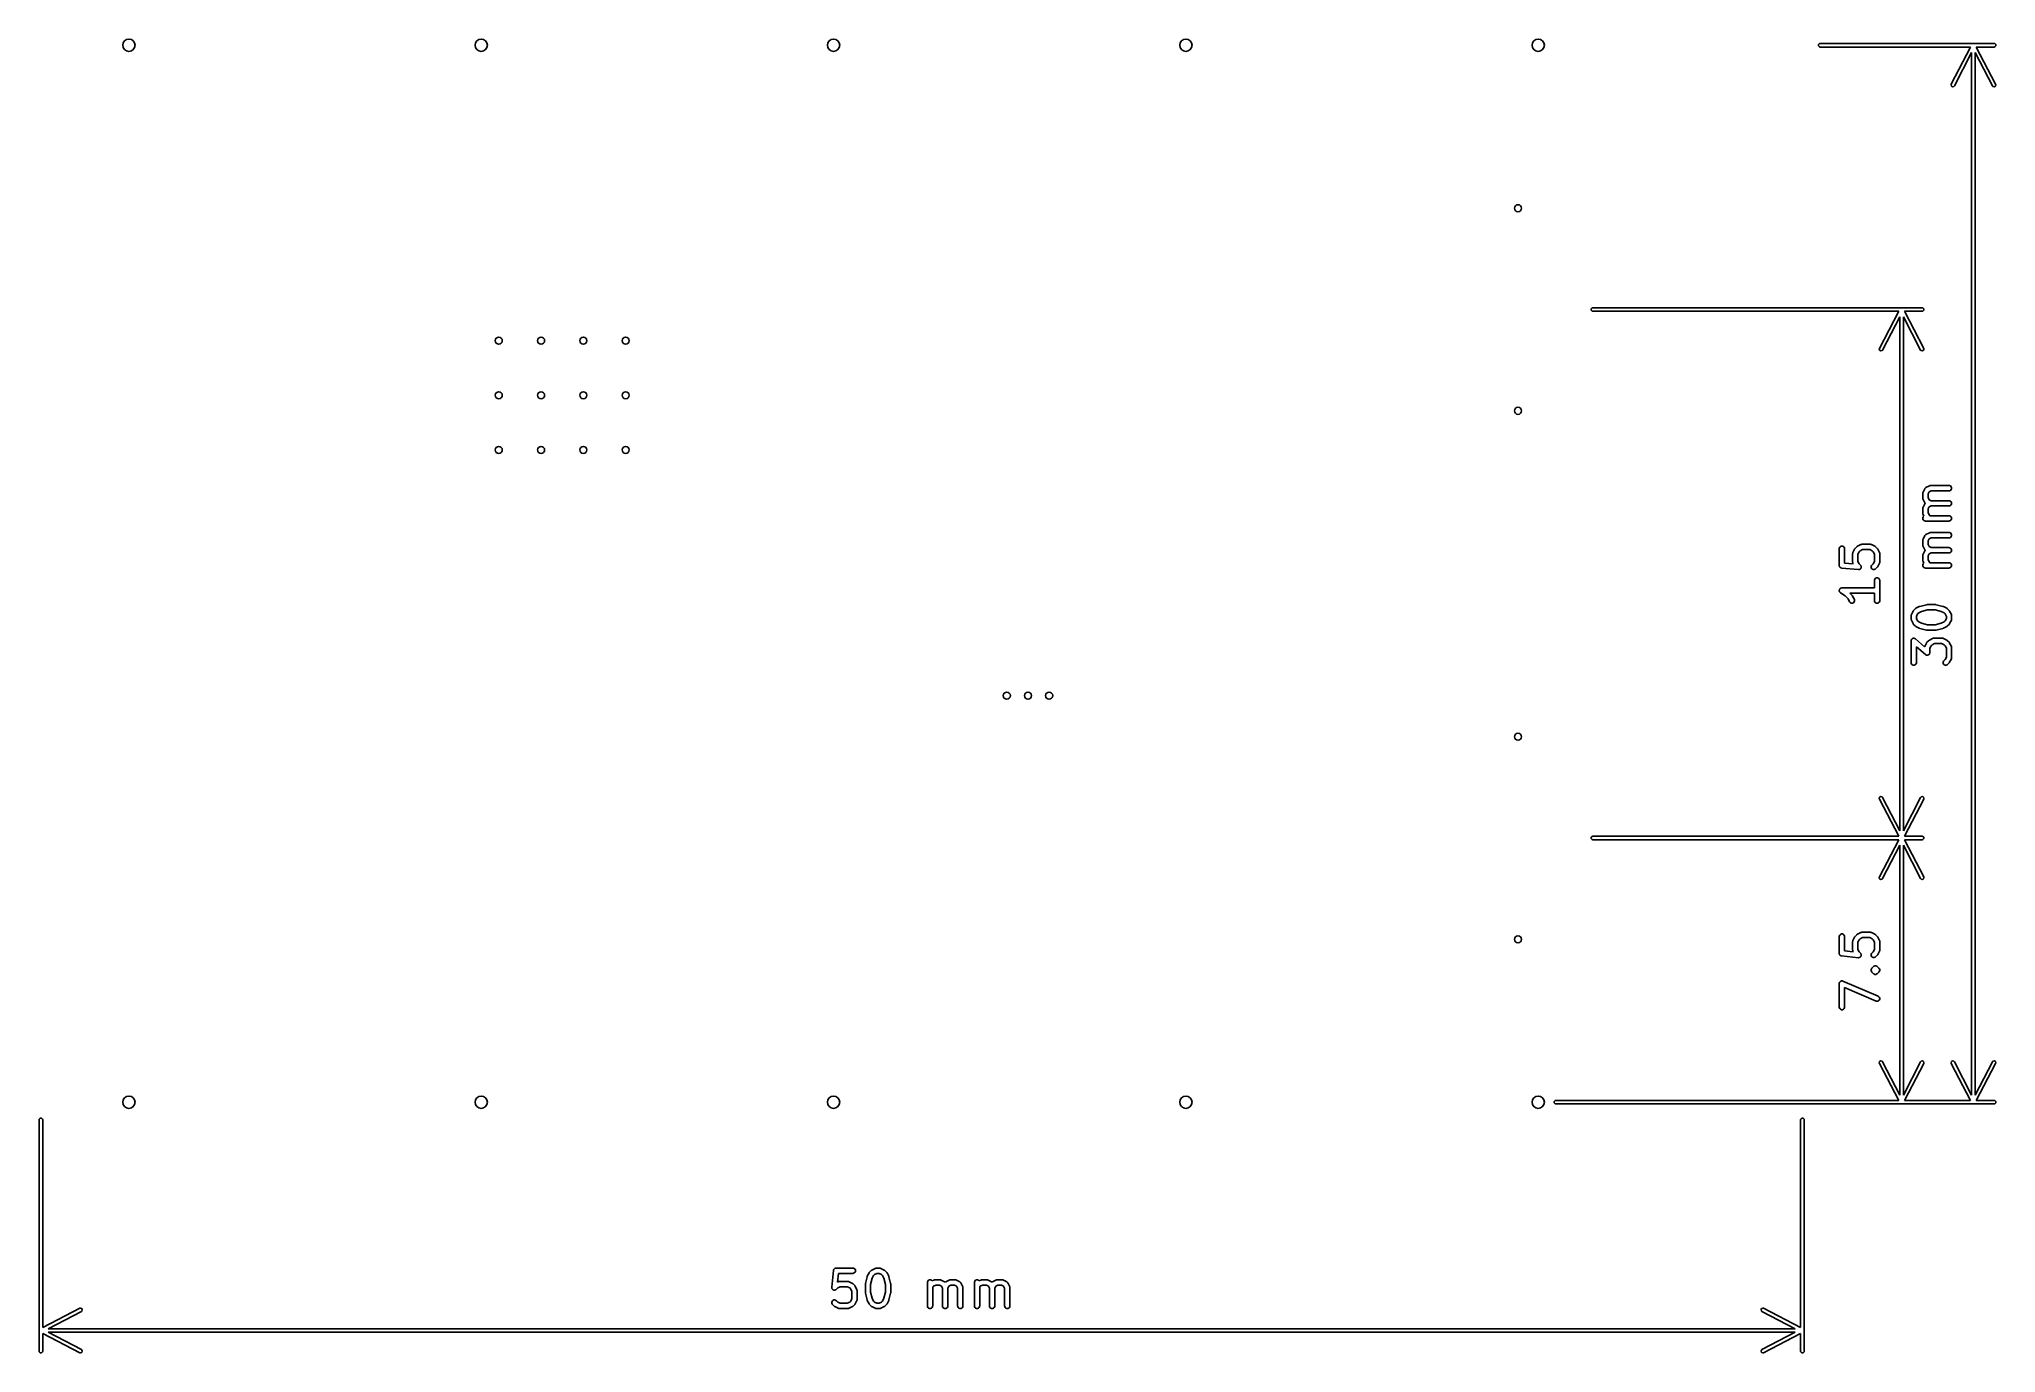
# Model space of a CAD drawing. Extents: x 4.94 to 7.12, y -4.41 to -2.94.
import ezdxf

# ---------------------------------------------------------------- set-up
doc = ezdxf.new("R2010")
doc.units = 0
doc.header["$MEASUREMENT"] = 0
doc.layers.add('BLACK', color=7, linetype='CONTINUOUS')

msp = doc.modelspace()

# ---------------------------------------------------------------- linework, layer by layer
at = {"layer": 'BLACK', "linetype": 'CONTINUOUS'}
for p, q in [((6.9251, -2.9489), (6.9261, -2.9478)), ((6.9251, -2.9504), (6.9251, -2.9489)), ((6.9261, -2.9515), (6.9251, -2.9504)), ((6.9261, -2.9478), (6.9269, -2.9477)), ((6.9269, -2.9516), (6.9261, -2.9515)), ((6.9269, -2.9477), (7.1214, -2.9477)), ((7.0951, -2.9516), (6.9269, -2.9516)), ((7.0735, -2.9931), (7.0951, -2.9516)), ((7.1214, -2.9516), (7.1015, -2.9516)), ((7.1015, -2.9516), (7.1231, -2.9931)), ((7.1214, -2.9477), (7.1221, -2.9478)), ((7.1221, -2.9515), (7.1214, -2.9516)), ((7.1221, -2.9478), (7.1232, -2.9489)), ((7.1232, -2.9504), (7.1221, -2.9515)), ((7.1232, -2.9489), (7.1232, -2.9504)), ((7.0963, -2.9577), (7.077, -2.9949)), ((7.0963, -4.1227), (7.0963, -2.9577)), ((7.1196, -2.9949), (7.1003, -2.9577)), ((7.1003, -2.9577), (7.1003, -4.1227)), ((7.0733, -2.9938), (7.0735, -2.9931)), ((7.0737, -2.9953), (7.0733, -2.9938)), ((7.075, -2.996), (7.0737, -2.9953)), ((7.0765, -2.9955), (7.075, -2.996)), ((7.077, -2.9949), (7.0765, -2.9955)), ((7.1201, -2.9955), (7.1196, -2.9949)), ((7.1216, -2.996), (7.1201, -2.9955)), ((7.1229, -2.9953), (7.1216, -2.996)), ((7.1233, -2.9938), (7.1229, -2.9953)), ((7.1231, -2.9931), (7.1233, -2.9938)), ((6.6711, -3.2442), (6.6722, -3.2431)), ((6.6711, -3.2457), (6.6711, -3.2442)), ((6.6722, -3.2467), (6.6711, -3.2457)), ((6.6722, -3.2431), (6.673, -3.243)), ((6.673, -3.2469), (6.6722, -3.2467)), ((6.673, -3.243), (7.0411, -3.243)), ((7.0148, -3.2469), (6.673, -3.2469)), ((6.9932, -3.2884), (7.0148, -3.2469)), ((7.016, -3.253), (6.9967, -3.2902)), ((7.016, -3.8274), (7.016, -3.253)), ((7.0393, -3.2902), (7.02, -3.253)), ((7.02, -3.253), (7.02, -3.8274)), ((7.0411, -3.2469), (7.0212, -3.2469)), ((7.0212, -3.2469), (7.0428, -3.2884)), ((7.0411, -3.243), (7.0418, -3.2431)), ((7.0418, -3.2467), (7.0411, -3.2469)), ((7.0418, -3.2431), (7.0429, -3.2442)), ((7.0429, -3.2457), (7.0418, -3.2467)), ((7.0429, -3.2442), (7.0429, -3.2457)), ((6.993, -3.2891), (6.9932, -3.2884)), ((6.9934, -3.2905), (6.993, -3.2891)), ((6.9947, -3.2912), (6.9934, -3.2905)), ((6.9962, -3.2908), (6.9947, -3.2912)), ((6.9967, -3.2902), (6.9962, -3.2908)), ((7.0398, -3.2908), (7.0393, -3.2902)), ((7.0413, -3.2912), (7.0398, -3.2908)), ((7.0426, -3.2905), (7.0413, -3.2912)), ((7.043, -3.2891), (7.0426, -3.2905)), ((7.0428, -3.2884), (7.043, -3.2891)), ((7.0417, -3.4502), (7.0418, -3.4496)), ((7.0417, -3.4558), (7.0417, -3.4502)), ((7.0418, -3.4494), (7.042, -3.4489)), ((7.0418, -3.4495), (7.0418, -3.4494)), ((7.0418, -3.4496), (7.0418, -3.4495)), ((7.042, -3.4489), (7.0439, -3.4451)), ((7.0439, -3.4451), (7.044, -3.445)), ((7.044, -3.4449), (7.0442, -3.4446)), ((7.044, -3.445), (7.044, -3.4449)), ((7.044, -3.445), (7.044, -3.445)), ((7.0442, -3.4446), (7.0445, -3.4444)), ((7.0445, -3.4444), (7.0447, -3.4441)), ((7.0447, -3.4441), (7.045, -3.4439)), ((7.045, -3.4439), (7.0451, -3.4439)), ((7.0451, -3.4439), (7.0452, -3.4438)), ((7.0451, -3.4439), (7.0451, -3.4439)), ((7.0452, -3.4438), (7.049, -3.4419)), ((7.0488, -3.4487), (7.0476, -3.4509)), ((7.0476, -3.4509), (7.0476, -3.4551)), ((7.051, -3.4475), (7.0488, -3.4487)), ((7.049, -3.4419), (7.0495, -3.4417)), ((7.0495, -3.4417), (7.0496, -3.4417)), ((7.0496, -3.4417), (7.0497, -3.4417)), ((7.0497, -3.4417), (7.0503, -3.4416)), ((7.0503, -3.4416), (7.0709, -3.4416)), ((7.0709, -3.4475), (7.051, -3.4475)), ((7.0709, -3.4416), (7.0715, -3.4417)), ((7.0715, -3.4475), (7.0709, -3.4475)), ((7.0715, -3.4417), (7.0726, -3.4421)), ((7.0726, -3.447), (7.0715, -3.4475)), ((7.0726, -3.4421), (7.0734, -3.4429)), ((7.0734, -3.4462), (7.0726, -3.447)), ((7.0734, -3.4429), (7.0738, -3.444)), ((7.0738, -3.4452), (7.0734, -3.4462)), ((7.0738, -3.444), (7.0738, -3.4452)), ((7.0418, -3.4564), (7.0417, -3.4558)), ((7.0417, -3.4671), (7.0418, -3.4665)), ((7.0417, -3.4727), (7.0417, -3.4671)), ((7.0418, -3.4733), (7.0417, -3.4727)), ((7.0418, -3.4565), (7.0418, -3.4564)), ((7.0418, -3.4566), (7.0418, -3.4565)), ((7.042, -3.4572), (7.0418, -3.4566)), ((7.0418, -3.4663), (7.042, -3.4658)), ((7.0418, -3.4664), (7.0418, -3.4663)), ((7.0418, -3.4665), (7.0418, -3.4664)), ((7.0418, -3.4734), (7.0418, -3.4733)), ((7.0418, -3.4735), (7.0418, -3.4734)), ((7.042, -3.474), (7.0418, -3.4735)), ((7.0418, -3.4778), (7.0422, -3.4767)), ((7.0439, -3.4609), (7.042, -3.4572)), ((7.042, -3.4658), (7.0439, -3.462)), ((7.043, -3.4759), (7.042, -3.474)), ((7.0422, -3.4767), (7.043, -3.4759)), ((7.044, -3.461), (7.0439, -3.4609)), ((7.0439, -3.462), (7.044, -3.4619)), ((7.044, -3.4611), (7.044, -3.461)), ((7.044, -3.461), (7.044, -3.461)), ((7.0442, -3.4614), (7.044, -3.4611)), ((7.044, -3.4618), (7.0442, -3.4615)), ((7.044, -3.4619), (7.044, -3.4618)), ((7.044, -3.4619), (7.044, -3.4619)), ((7.0443, -3.4615), (7.0442, -3.4614)), ((7.0442, -3.4615), (7.0443, -3.4615)), ((7.0476, -3.4551), (7.0488, -3.4574)), ((7.0488, -3.4655), (7.0476, -3.4678)), ((7.0476, -3.4678), (7.0476, -3.472)), ((7.0476, -3.472), (7.049, -3.4747)), ((7.0488, -3.4574), (7.051, -3.4585)), ((7.051, -3.4644), (7.0488, -3.4655)), ((7.049, -3.4747), (7.0497, -3.4754)), ((7.0497, -3.4754), (7.0709, -3.4754)), ((7.051, -3.4585), (7.0709, -3.4585)), ((7.0709, -3.4644), (7.051, -3.4644)), ((7.0709, -3.4585), (7.0715, -3.4586)), ((7.0715, -3.4644), (7.0709, -3.4644)), ((7.0709, -3.4754), (7.0715, -3.4754)), ((7.0715, -3.4586), (7.0726, -3.459)), ((7.0726, -3.4639), (7.0715, -3.4644)), ((7.0715, -3.4754), (7.0726, -3.4759)), ((7.0726, -3.459), (7.0734, -3.4598)), ((7.0734, -3.4631), (7.0726, -3.4639)), ((7.0726, -3.4759), (7.0734, -3.4767)), ((7.0734, -3.4598), (7.0738, -3.4609)), ((7.0738, -3.462), (7.0734, -3.4631)), ((7.0734, -3.4767), (7.0738, -3.4778)), ((7.0738, -3.4609), (7.0738, -3.462)), ((7.0418, -3.4789), (7.0418, -3.4778)), ((7.0422, -3.48), (7.0418, -3.4789)), ((7.042, -3.5014), (7.0439, -3.4976)), ((7.043, -3.4808), (7.0422, -3.48)), ((7.0441, -3.4812), (7.043, -3.4808)), ((7.0439, -3.4976), (7.044, -3.4975)), ((7.044, -3.4974), (7.0442, -3.4971)), ((7.044, -3.4975), (7.044, -3.4974)), ((7.044, -3.4975), (7.044, -3.4975)), ((7.0447, -3.4813), (7.0441, -3.4812)), ((7.0442, -3.4971), (7.0445, -3.4969)), ((7.0445, -3.4969), (7.0447, -3.4966)), ((7.0709, -3.4813), (7.0447, -3.4813)), ((7.0447, -3.4966), (7.045, -3.4964)), ((7.045, -3.4964), (7.0451, -3.4964)), ((7.0451, -3.4964), (7.0452, -3.4963)), ((7.0451, -3.4964), (7.0451, -3.4964)), ((7.0452, -3.4963), (7.049, -3.4944)), ((7.049, -3.4944), (7.0495, -3.4942)), ((7.0495, -3.4942), (7.0496, -3.4942)), ((7.0496, -3.4942), (7.0497, -3.4942)), ((7.0497, -3.4942), (7.0503, -3.4941)), ((7.0503, -3.4941), (7.0709, -3.4941)), ((7.0715, -3.4812), (7.0709, -3.4813)), ((7.0709, -3.4941), (7.0715, -3.4942)), ((7.0726, -3.4808), (7.0715, -3.4812)), ((7.0715, -3.4942), (7.0726, -3.4946)), ((7.0734, -3.48), (7.0726, -3.4808)), ((7.0726, -3.4946), (7.0734, -3.4954)), ((7.0738, -3.4789), (7.0734, -3.48)), ((7.0734, -3.4954), (7.0738, -3.4965)), ((7.0738, -3.4977), (7.0734, -3.4987)), ((7.0738, -3.4778), (7.0738, -3.4789)), ((7.0738, -3.4965), (7.0738, -3.4977)), ((6.9483, -3.5121), (6.9484, -3.5115)), ((6.9483, -3.5308), (6.9483, -3.5121)), ((6.9484, -3.5115), (6.9488, -3.5104)), ((6.9488, -3.5104), (6.9496, -3.5096)), ((6.9496, -3.5096), (6.9507, -3.5092)), ((6.9507, -3.5092), (6.9518, -3.5092)), ((6.9518, -3.5092), (6.9529, -3.5096)), ((6.9529, -3.5096), (6.9537, -3.5104)), ((6.9537, -3.5104), (6.9542, -3.5115)), ((6.9542, -3.5115), (6.9542, -3.5121)), ((6.9542, -3.5121), (6.9542, -3.5282)), ((6.9633, -3.5177), (6.9634, -3.5171)), ((6.9633, -3.5271), (6.9633, -3.5177)), ((6.9634, -3.5169), (6.9636, -3.5164)), ((6.9634, -3.517), (6.9634, -3.5169)), ((6.9634, -3.5171), (6.9634, -3.517)), ((6.9636, -3.5164), (6.9655, -3.5126)), ((6.9655, -3.5126), (6.9656, -3.5124)), ((6.9656, -3.5124), (6.9657, -3.5123)), ((6.9657, -3.5122), (6.9658, -3.5121)), ((6.9657, -3.5123), (6.9657, -3.5122)), ((6.9658, -3.5121), (6.9659, -3.5121)), ((6.9659, -3.5121), (6.966, -3.5119)), ((6.966, -3.5119), (6.9679, -3.51)), ((6.9679, -3.51), (6.9681, -3.5098)), ((6.9681, -3.5098), (6.9682, -3.5097)), ((6.9682, -3.5097), (6.9683, -3.5097)), ((6.9683, -3.5097), (6.9684, -3.5096)), ((6.9684, -3.5096), (6.9687, -3.5094)), ((6.9684, -3.5096), (6.9684, -3.5096)), ((6.9687, -3.5094), (6.9724, -3.5076)), ((6.9706, -3.5157), (6.9692, -3.5184)), ((6.9692, -3.5184), (6.9692, -3.5264)), ((6.9718, -3.5145), (6.9706, -3.5157)), ((6.9745, -3.5132), (6.9718, -3.5145)), ((6.9724, -3.5076), (6.973, -3.5074)), ((6.973, -3.5074), (6.9731, -3.5073)), ((6.9731, -3.5073), (6.9732, -3.5073)), ((6.9732, -3.5073), (6.9738, -3.5072)), ((6.9738, -3.5072), (6.9831, -3.5072)), ((6.9824, -3.5132), (6.9745, -3.5132)), ((6.9851, -3.5145), (6.9824, -3.5132)), ((6.9831, -3.5072), (6.9837, -3.5073)), ((6.9837, -3.5073), (6.9838, -3.5073)), ((6.9838, -3.5073), (6.9839, -3.5074)), ((6.9839, -3.5074), (6.9845, -3.5076)), ((6.9845, -3.5076), (6.9882, -3.5094)), ((6.9863, -3.5157), (6.9851, -3.5145)), ((6.9877, -3.5184), (6.9863, -3.5157)), ((6.9877, -3.5264), (6.9877, -3.5184)), ((6.9882, -3.5094), (6.9884, -3.5096)), ((6.9884, -3.5096), (6.9885, -3.5096)), ((6.9885, -3.5096), (6.9886, -3.5097)), ((6.9886, -3.5097), (6.9887, -3.5097)), ((6.9887, -3.5097), (6.9887, -3.5098)), ((6.9887, -3.5098), (6.989, -3.51)), ((6.989, -3.51), (6.9908, -3.5119)), ((6.9908, -3.5119), (6.991, -3.5121)), ((6.991, -3.5121), (6.9911, -3.5121)), ((6.9911, -3.5121), (6.9911, -3.5122)), ((6.9911, -3.5122), (6.9912, -3.5123)), ((6.9912, -3.5123), (6.9912, -3.5124)), ((6.9912, -3.5124), (6.9914, -3.5126)), ((6.9914, -3.5126), (6.9933, -3.5164)), ((6.9933, -3.5164), (6.9935, -3.5169)), ((6.9935, -3.5169), (6.9935, -3.517)), ((6.9935, -3.517), (6.9935, -3.5171)), ((6.9935, -3.5171), (6.9936, -3.5177)), ((6.9936, -3.5177), (6.9936, -3.5271)), ((7.0417, -3.5027), (7.0418, -3.5021)), ((7.0417, -3.5083), (7.0417, -3.5027)), ((7.0418, -3.5089), (7.0417, -3.5083)), ((7.0417, -3.5196), (7.0418, -3.519)), ((7.0417, -3.5252), (7.0417, -3.5196)), ((7.0418, -3.5019), (7.042, -3.5014)), ((7.0418, -3.502), (7.0418, -3.5019)), ((7.0418, -3.5021), (7.0418, -3.502)), ((7.0418, -3.509), (7.0418, -3.5089)), ((7.0418, -3.5091), (7.0418, -3.509)), ((7.042, -3.5096), (7.0418, -3.5091)), ((7.0418, -3.5188), (7.042, -3.5183)), ((7.0418, -3.5189), (7.0418, -3.5188)), ((7.0418, -3.519), (7.0418, -3.5189)), ((7.0439, -3.5134), (7.042, -3.5096)), ((7.042, -3.5183), (7.0439, -3.5145)), ((7.044, -3.5135), (7.0439, -3.5134)), ((7.0439, -3.5145), (7.044, -3.5144)), ((7.044, -3.5136), (7.044, -3.5135)), ((7.044, -3.5135), (7.044, -3.5135)), ((7.0442, -3.5139), (7.044, -3.5136)), ((7.044, -3.5143), (7.0442, -3.514)), ((7.044, -3.5144), (7.044, -3.5143)), ((7.044, -3.5144), (7.044, -3.5144)), ((7.0443, -3.514), (7.0442, -3.5139)), ((7.0442, -3.514), (7.0443, -3.514)), ((7.0488, -3.5012), (7.0476, -3.5034)), ((7.0476, -3.5034), (7.0476, -3.5076)), ((7.0476, -3.5076), (7.0488, -3.5099)), ((7.0488, -3.518), (7.0476, -3.5203)), ((7.0476, -3.5203), (7.0476, -3.5245)), ((7.051, -3.5), (7.0488, -3.5012)), ((7.0488, -3.5099), (7.051, -3.511)), ((7.051, -3.5169), (7.0488, -3.518)), ((7.0709, -3.5), (7.051, -3.5)), ((7.051, -3.511), (7.0709, -3.511)), ((7.0709, -3.5169), (7.051, -3.5169)), ((7.0715, -3.5), (7.0709, -3.5)), ((7.0709, -3.511), (7.0715, -3.5111)), ((7.0715, -3.5168), (7.0709, -3.5169)), ((7.0726, -3.4995), (7.0715, -3.5)), ((7.0715, -3.5111), (7.0726, -3.5115)), ((7.0726, -3.5164), (7.0715, -3.5168)), ((7.0734, -3.4987), (7.0726, -3.4995)), ((7.0726, -3.5115), (7.0734, -3.5123)), ((7.0734, -3.5156), (7.0726, -3.5164)), ((7.0734, -3.5123), (7.0738, -3.5134)), ((7.0738, -3.5145), (7.0734, -3.5156)), ((7.0738, -3.5134), (7.0738, -3.5145)), ((6.9483, -3.531), (6.9483, -3.5308)), ((6.9483, -3.5311), (6.9483, -3.531)), ((6.9483, -3.5312), (6.9483, -3.5311)), ((6.9484, -3.5314), (6.9483, -3.5312)), ((6.9485, -3.5318), (6.9484, -3.5314)), ((6.9487, -3.5322), (6.9485, -3.5318)), ((6.9487, -3.5323), (6.9487, -3.5322)), ((6.9488, -3.5325), (6.9487, -3.5323)), ((6.9491, -3.5328), (6.9488, -3.5325)), ((6.9494, -3.5331), (6.9491, -3.5328)), ((6.9495, -3.5332), (6.9494, -3.5331)), ((6.9496, -3.5333), (6.9495, -3.5332)), ((6.95, -3.5334), (6.9496, -3.5333)), ((6.9504, -3.5336), (6.95, -3.5334)), ((6.9506, -3.5337), (6.9504, -3.5336)), ((6.9507, -3.5337), (6.9506, -3.5337)), ((6.9508, -3.5337), (6.9507, -3.5337)), ((6.951, -3.5338), (6.9508, -3.5337)), ((6.9697, -3.5356), (6.951, -3.5338)), ((6.9542, -3.5282), (6.964, -3.5291)), ((6.9634, -3.5276), (6.9633, -3.5271)), ((6.9634, -3.5277), (6.9634, -3.5276)), ((6.9634, -3.5279), (6.9634, -3.5277)), ((6.9636, -3.5284), (6.9634, -3.5279)), ((6.964, -3.5291), (6.9636, -3.5284)), ((6.9692, -3.5264), (6.9706, -3.5291)), ((6.9703, -3.5356), (6.9697, -3.5356)), ((6.9704, -3.5356), (6.9703, -3.5356)), ((6.9706, -3.5356), (6.9704, -3.5356)), ((6.9706, -3.5291), (6.9721, -3.5306)), ((6.971, -3.5354), (6.9706, -3.5356)), ((6.9714, -3.5353), (6.971, -3.5354)), ((6.9715, -3.5352), (6.9714, -3.5353)), ((6.9716, -3.5352), (6.9715, -3.5352)), ((6.972, -3.5348), (6.9716, -3.5352)), ((6.9723, -3.5346), (6.972, -3.5348)), ((6.9721, -3.5306), (6.9725, -3.5311)), ((6.9724, -3.5344), (6.9723, -3.5346)), ((6.9725, -3.5343), (6.9724, -3.5344)), ((6.9725, -3.5311), (6.9725, -3.5312)), ((6.9725, -3.5312), (6.9726, -3.5313)), ((6.9726, -3.5339), (6.9725, -3.5343)), ((6.9726, -3.5313), (6.9727, -3.5317)), ((6.9728, -3.5336), (6.9726, -3.5339)), ((6.9727, -3.5317), (6.9729, -3.5321)), ((6.9729, -3.5333), (6.9728, -3.5334)), ((6.9728, -3.5334), (6.9728, -3.5336)), ((6.9729, -3.5321), (6.9729, -3.5323)), ((6.9729, -3.5323), (6.9729, -3.5324)), ((6.9729, -3.5324), (6.9729, -3.5328)), ((6.9729, -3.5328), (6.9729, -3.5333)), ((6.984, -3.5321), (6.9844, -3.5311)), ((6.984, -3.5333), (6.984, -3.5321)), ((6.9844, -3.5343), (6.984, -3.5333)), ((6.9844, -3.5311), (6.9848, -3.5306)), ((6.9852, -3.5352), (6.9844, -3.5343)), ((6.9848, -3.5306), (6.9863, -3.5291)), ((6.9863, -3.5356), (6.9852, -3.5352)), ((6.9863, -3.5291), (6.9877, -3.5264)), ((6.9875, -3.5356), (6.9863, -3.5356)), ((6.9885, -3.5352), (6.9875, -3.5356)), ((6.989, -3.5348), (6.9885, -3.5352)), ((6.9908, -3.5329), (6.989, -3.5348)), ((6.991, -3.5327), (6.9908, -3.5329)), ((6.9911, -3.5326), (6.991, -3.5327)), ((6.9912, -3.5325), (6.9911, -3.5325)), ((6.9911, -3.5325), (6.9911, -3.5326)), ((6.9914, -3.5321), (6.9912, -3.5324)), ((6.9912, -3.5324), (6.9912, -3.5325)), ((6.9933, -3.5284), (6.9914, -3.5321)), ((6.9935, -3.5279), (6.9933, -3.5284)), ((6.9936, -3.5271), (6.9935, -3.5276)), ((6.9935, -3.5276), (6.9935, -3.5277)), ((6.9935, -3.5277), (6.9935, -3.5279)), ((7.0418, -3.5258), (7.0417, -3.5252)), ((7.0418, -3.5259), (7.0418, -3.5258)), ((7.0418, -3.526), (7.0418, -3.5259)), ((7.042, -3.5265), (7.0418, -3.526)), ((7.0418, -3.5302), (7.0422, -3.5292)), ((7.0418, -3.5314), (7.0418, -3.5302)), ((7.0422, -3.5325), (7.0418, -3.5314)), ((7.043, -3.5284), (7.042, -3.5265)), ((7.0422, -3.5292), (7.043, -3.5284)), ((7.043, -3.5333), (7.0422, -3.5325)), ((7.0441, -3.5337), (7.043, -3.5333)), ((7.0447, -3.5338), (7.0441, -3.5337)), ((7.0709, -3.5338), (7.0447, -3.5338)), ((7.0476, -3.5245), (7.049, -3.5272)), ((7.049, -3.5272), (7.0497, -3.5279)), ((7.0497, -3.5279), (7.0709, -3.5279)), ((7.0709, -3.5279), (7.0715, -3.5279)), ((7.0715, -3.5337), (7.0709, -3.5338)), ((7.0715, -3.5279), (7.0726, -3.5284)), ((7.0726, -3.5333), (7.0715, -3.5337)), ((7.0726, -3.5284), (7.0734, -3.5292)), ((7.0734, -3.5325), (7.0726, -3.5333)), ((7.0734, -3.5292), (7.0738, -3.5302)), ((7.0738, -3.5314), (7.0734, -3.5325)), ((7.0738, -3.5302), (7.0738, -3.5314)), ((6.9483, -3.5589), (6.9484, -3.5587)), ((6.9484, -3.5592), (6.9483, -3.5589)), ((6.9484, -3.5584), (6.9485, -3.5581)), ((6.9484, -3.5587), (6.9484, -3.5584)), ((6.9484, -3.5595), (6.9484, -3.5592)), ((6.9485, -3.5598), (6.9484, -3.5595)), ((6.9485, -3.5578), (6.9487, -3.5576)), ((6.9485, -3.5581), (6.9485, -3.5578)), ((6.9485, -3.5601), (6.9485, -3.5598)), ((6.9487, -3.5603), (6.9485, -3.5601)), ((6.9487, -3.5576), (6.9488, -3.5573)), ((6.9488, -3.5606), (6.9487, -3.5603)), ((6.9488, -3.5573), (6.949, -3.5571)), ((6.949, -3.5608), (6.9488, -3.5606)), ((6.949, -3.5571), (6.9492, -3.5569)), ((6.9492, -3.561), (6.949, -3.5608)), ((6.9492, -3.5569), (6.9494, -3.5567)), ((6.9496, -3.5614), (6.9492, -3.561)), ((6.9494, -3.5567), (6.9496, -3.5565)), ((6.9496, -3.5565), (6.9499, -3.5564)), ((6.955, -3.565), (6.9496, -3.5614)), ((6.9496, -3.5614), (6.9496, -3.5614)), ((6.9496, -3.5614), (6.9496, -3.5614)), ((6.9496, -3.5614), (6.9496, -3.5614)), ((6.9499, -3.5564), (6.9501, -3.5562)), ((6.9501, -3.5562), (6.9504, -3.5562)), ((6.9504, -3.5562), (6.9507, -3.556)), ((6.9507, -3.556), (6.9513, -3.556)), ((6.9513, -3.556), (6.9513, -3.556)), ((6.9513, -3.556), (6.9513, -3.556)), ((6.9513, -3.556), (6.9513, -3.556)), ((6.9513, -3.556), (6.9877, -3.556)), ((6.9877, -3.5619), (6.9603, -3.5619)), ((6.9603, -3.5619), (6.9627, -3.5644)), ((6.9877, -3.5471), (6.9882, -3.5461)), ((6.9877, -3.5477), (6.9877, -3.5471)), ((6.9877, -3.556), (6.9877, -3.5477)), ((6.9877, -3.5702), (6.9877, -3.5619)), ((6.9882, -3.5461), (6.989, -3.5452)), ((6.989, -3.5452), (6.9901, -3.5448)), ((6.9901, -3.5448), (6.9912, -3.5448)), ((6.9912, -3.5448), (6.9923, -3.5452)), ((6.9923, -3.5452), (6.9931, -3.5461)), ((6.9931, -3.5461), (6.9935, -3.5471)), ((6.9935, -3.5471), (6.9936, -3.5477)), ((6.9936, -3.5477), (6.9936, -3.5702)), ((6.9582, -3.5682), (6.955, -3.565)), ((6.9599, -3.5715), (6.9582, -3.5682)), ((6.9602, -3.572), (6.9599, -3.5715)), ((6.961, -3.5728), (6.9602, -3.572)), ((6.9621, -3.5731), (6.961, -3.5728)), ((6.9633, -3.573), (6.9621, -3.5731)), ((6.9627, -3.5644), (6.9629, -3.5646)), ((6.9629, -3.5646), (6.963, -3.5646)), ((6.963, -3.5646), (6.963, -3.5647)), ((6.963, -3.5647), (6.9631, -3.5648)), ((6.9631, -3.5648), (6.9631, -3.5649)), ((6.9631, -3.5649), (6.9633, -3.5651)), ((6.9633, -3.5651), (6.9652, -3.5689)), ((6.9643, -3.5725), (6.9633, -3.573)), ((6.9651, -3.5717), (6.9643, -3.5725)), ((6.9654, -3.5706), (6.9651, -3.5717)), ((6.9652, -3.5689), (6.9654, -3.5694)), ((6.9654, -3.5694), (6.9654, -3.5706)), ((6.9877, -3.5708), (6.9877, -3.5702)), ((6.9882, -3.5718), (6.9877, -3.5708)), ((6.989, -3.5726), (6.9882, -3.5718)), ((6.9901, -3.5731), (6.989, -3.5726)), ((6.9912, -3.5731), (6.9901, -3.5731)), ((6.9923, -3.5726), (6.9912, -3.5731)), ((6.9931, -3.5718), (6.9923, -3.5726)), ((6.9935, -3.5708), (6.9931, -3.5718)), ((6.9936, -3.5702), (6.9935, -3.5708)), ((7.0287, -3.5863), (7.0289, -3.5857)), ((7.0289, -3.5857), (7.0308, -3.582)), ((7.0308, -3.582), (7.0309, -3.5817)), ((7.0309, -3.5817), (7.031, -3.5817)), ((7.031, -3.5816), (7.0311, -3.5815)), ((7.031, -3.5817), (7.031, -3.5816)), ((7.0311, -3.5815), (7.0312, -3.5815)), ((7.0312, -3.5815), (7.0313, -3.5812)), ((7.0313, -3.5812), (7.0332, -3.5794)), ((7.0332, -3.5794), (7.0334, -3.5792)), ((7.0334, -3.5792), (7.0335, -3.5791)), ((7.0335, -3.5791), (7.0336, -3.5791)), ((7.0336, -3.5791), (7.0337, -3.579)), ((7.0337, -3.579), (7.034, -3.5788)), ((7.0337, -3.579), (7.0337, -3.579)), ((7.034, -3.5788), (7.0377, -3.5769)), ((7.0359, -3.5851), (7.0345, -3.5878)), ((7.0371, -3.5839), (7.0359, -3.5851)), ((7.0401, -3.5824), (7.0371, -3.5839)), ((7.0377, -3.5769), (7.0378, -3.5769)), ((7.0378, -3.5769), (7.038, -3.5768)), ((7.0378, -3.5769), (7.0378, -3.5769)), ((7.038, -3.5768), (7.0383, -3.5767)), ((7.0383, -3.5767), (7.0458, -3.5748)), ((7.0383, -3.5767), (7.0383, -3.5767)), ((7.0383, -3.5767), (7.0383, -3.5767)), ((7.0469, -3.5806), (7.0401, -3.5824)), ((7.0458, -3.5748), (7.0459, -3.5748)), ((7.0459, -3.5748), (7.046, -3.5748)), ((7.046, -3.5748), (7.0462, -3.5748)), ((7.0462, -3.5748), (7.0464, -3.5747)), ((7.0464, -3.5747), (7.0465, -3.5747)), ((7.0465, -3.5747), (7.0466, -3.5747)), ((7.0466, -3.5747), (7.0559, -3.5747)), ((7.0556, -3.5806), (7.0469, -3.5806)), ((7.0624, -3.5824), (7.0556, -3.5806)), ((7.0559, -3.5747), (7.056, -3.5747)), ((7.056, -3.5747), (7.0561, -3.5747)), ((7.0561, -3.5747), (7.0563, -3.5748)), ((7.0563, -3.5748), (7.0565, -3.5748)), ((7.0565, -3.5748), (7.0565, -3.5748)), ((7.0565, -3.5748), (7.0566, -3.5748)), ((7.0566, -3.5748), (7.0641, -3.5767)), ((7.0654, -3.5839), (7.0624, -3.5824)), ((7.0641, -3.5767), (7.0642, -3.5767)), ((7.0642, -3.5767), (7.0642, -3.5767)), ((7.0642, -3.5767), (7.0645, -3.5768)), ((7.0645, -3.5768), (7.0647, -3.5769)), ((7.0647, -3.5769), (7.0647, -3.5769)), ((7.0647, -3.5769), (7.0648, -3.5769)), ((7.0648, -3.5769), (7.0685, -3.5788)), ((7.0666, -3.5851), (7.0654, -3.5839)), ((7.068, -3.5878), (7.0666, -3.5851)), ((7.0685, -3.5788), (7.0687, -3.579)), ((7.0687, -3.579), (7.0688, -3.579)), ((7.0688, -3.579), (7.0689, -3.5791)), ((7.0689, -3.5791), (7.069, -3.5791)), ((7.069, -3.5791), (7.069, -3.5792)), ((7.069, -3.5792), (7.0693, -3.5794)), ((7.0693, -3.5794), (7.0711, -3.5812)), ((7.0711, -3.5812), (7.0713, -3.5815)), ((7.0713, -3.5815), (7.0714, -3.5815)), ((7.0714, -3.5815), (7.0714, -3.5816)), ((7.0714, -3.5816), (7.0715, -3.5817)), ((7.0715, -3.5817), (7.0715, -3.5817)), ((7.0715, -3.5817), (7.0717, -3.582)), ((7.0717, -3.582), (7.0736, -3.5857)), ((7.0736, -3.5857), (7.0738, -3.5863)), ((7.0286, -3.5871), (7.0287, -3.5865)), ((7.0286, -3.5908), (7.0286, -3.5871)), ((7.0287, -3.5914), (7.0286, -3.5908)), ((7.0287, -3.5864), (7.0287, -3.5863)), ((7.0287, -3.5865), (7.0287, -3.5864)), ((7.0287, -3.5915), (7.0287, -3.5914)), ((7.0287, -3.5916), (7.0287, -3.5915)), ((7.0289, -3.5921), (7.0287, -3.5916)), ((7.0308, -3.5959), (7.0289, -3.5921)), ((7.0309, -3.5961), (7.0308, -3.5959)), ((7.031, -3.5962), (7.0309, -3.5961)), ((7.031, -3.5963), (7.031, -3.5962)), ((7.0311, -3.5964), (7.031, -3.5963)), ((7.0312, -3.5964), (7.0311, -3.5964)), ((7.0313, -3.5967), (7.0312, -3.5964)), ((7.0332, -3.5985), (7.0313, -3.5967)), ((7.0334, -3.5987), (7.0332, -3.5985)), ((7.0335, -3.5988), (7.0334, -3.5987)), ((7.0336, -3.5988), (7.0335, -3.5988)), ((7.0337, -3.5989), (7.0336, -3.5988)), ((7.034, -3.5991), (7.0337, -3.5989)), ((7.0337, -3.5989), (7.0337, -3.5989)), ((7.0377, -3.601), (7.034, -3.5991)), ((7.0345, -3.5878), (7.0345, -3.5901)), ((7.0345, -3.5901), (7.0359, -3.5928)), ((7.0359, -3.5928), (7.0371, -3.594)), ((7.0371, -3.594), (7.0401, -3.5955)), ((7.0378, -3.601), (7.0377, -3.601)), ((7.038, -3.6011), (7.0378, -3.601)), ((7.0378, -3.601), (7.0378, -3.601)), ((7.0383, -3.6012), (7.038, -3.6011)), ((7.0458, -3.6031), (7.0383, -3.6012)), ((7.0383, -3.6012), (7.0383, -3.6012)), ((7.0383, -3.6012), (7.0383, -3.6012)), ((7.0401, -3.5955), (7.0469, -3.5972)), ((7.0459, -3.6031), (7.0458, -3.6031)), ((7.046, -3.6031), (7.0459, -3.6031)), ((7.0462, -3.6031), (7.046, -3.6031)), ((7.0464, -3.6031), (7.0462, -3.6031)), ((7.0465, -3.6031), (7.0464, -3.6031)), ((7.0466, -3.6031), (7.0465, -3.6031)), ((7.0559, -3.6031), (7.0466, -3.6031)), ((7.0469, -3.5972), (7.0556, -3.5972)), ((7.0556, -3.5972), (7.0624, -3.5955)), ((7.056, -3.6031), (7.0559, -3.6031)), ((7.0561, -3.6031), (7.056, -3.6031)), ((7.0563, -3.6031), (7.0561, -3.6031)), ((7.0565, -3.6031), (7.0563, -3.6031)), ((7.0566, -3.6031), (7.0565, -3.6031)), ((7.0565, -3.6031), (7.0565, -3.6031)), ((7.0641, -3.6012), (7.0566, -3.6031)), ((7.0624, -3.5955), (7.0654, -3.594)), ((7.0642, -3.6012), (7.0641, -3.6012)), ((7.0645, -3.6011), (7.0642, -3.6012)), ((7.0642, -3.6012), (7.0642, -3.6012)), ((7.0647, -3.601), (7.0645, -3.6011)), ((7.0648, -3.601), (7.0647, -3.601)), ((7.0647, -3.601), (7.0647, -3.601)), ((7.0685, -3.5991), (7.0648, -3.601)), ((7.0654, -3.594), (7.0666, -3.5928)), ((7.0666, -3.5928), (7.068, -3.5901)), ((7.068, -3.5901), (7.068, -3.5878)), ((7.0687, -3.5989), (7.0685, -3.5991)), ((7.0688, -3.5989), (7.0687, -3.5989)), ((7.0689, -3.5988), (7.0688, -3.5989)), ((7.069, -3.5988), (7.0689, -3.5988)), ((7.0693, -3.5985), (7.069, -3.5987)), ((7.069, -3.5987), (7.069, -3.5988)), ((7.0711, -3.5967), (7.0693, -3.5985)), ((7.0713, -3.5964), (7.0711, -3.5967)), ((7.0714, -3.5964), (7.0713, -3.5964)), ((7.0715, -3.5962), (7.0714, -3.5963)), ((7.0714, -3.5963), (7.0714, -3.5964)), ((7.0717, -3.5959), (7.0715, -3.5961)), ((7.0715, -3.5961), (7.0715, -3.5962)), ((7.0736, -3.5921), (7.0717, -3.5959)), ((7.0738, -3.5916), (7.0736, -3.5921)), ((7.0738, -3.5863), (7.0738, -3.5864)), ((7.0738, -3.5864), (7.0738, -3.5865)), ((7.0738, -3.5865), (7.0739, -3.5871)), ((7.0739, -3.5908), (7.0738, -3.5914)), ((7.0738, -3.5914), (7.0738, -3.5915)), ((7.0738, -3.5915), (7.0738, -3.5916)), ((7.0739, -3.5871), (7.0739, -3.5908)), ((7.0286, -3.6148), (7.0287, -3.6146)), ((7.0286, -3.6149), (7.0286, -3.6148)), ((7.0286, -3.6148), (7.0286, -3.6148)), ((7.0286, -3.6152), (7.0286, -3.6149)), ((7.0286, -3.6396), (7.0286, -3.6152)), ((7.0287, -3.6146), (7.0288, -3.6142)), ((7.0288, -3.6142), (7.029, -3.6137)), ((7.029, -3.6137), (7.0291, -3.6136)), ((7.0291, -3.6135), (7.0294, -3.6132)), ((7.0291, -3.6136), (7.0291, -3.6135)), ((7.0294, -3.6132), (7.0298, -3.6128)), ((7.0298, -3.6128), (7.0299, -3.6127)), ((7.0298, -3.6128), (7.0298, -3.6128)), ((7.0299, -3.6127), (7.0304, -3.6125)), ((7.0304, -3.6125), (7.0308, -3.6123)), ((7.0308, -3.6123), (7.0309, -3.6123)), ((7.0309, -3.6123), (7.031, -3.6123)), ((7.031, -3.6123), (7.0315, -3.6123)), ((7.0315, -3.6123), (7.0319, -3.6123)), ((7.0319, -3.6123), (7.032, -3.6123)), ((7.032, -3.6123), (7.0321, -3.6123)), ((7.0321, -3.6123), (7.0326, -3.6125)), ((7.0326, -3.6125), (7.033, -3.6126)), ((7.033, -3.6126), (7.0331, -3.6127)), ((7.0331, -3.6127), (7.0332, -3.6127)), ((7.0332, -3.6127), (7.0333, -3.6128)), ((7.0333, -3.6128), (7.0335, -3.613)), ((7.0335, -3.613), (7.0437, -3.6219)), ((7.0446, -3.6305), (7.0345, -3.6217)), ((7.0345, -3.6217), (7.0345, -3.6396)), ((7.0437, -3.6219), (7.0439, -3.6214)), ((7.0439, -3.6214), (7.0458, -3.6176)), ((7.0458, -3.6176), (7.0459, -3.6174)), ((7.0459, -3.6174), (7.046, -3.6173)), ((7.046, -3.6172), (7.0461, -3.6171)), ((7.046, -3.6173), (7.046, -3.6172)), ((7.0461, -3.6171), (7.0462, -3.6171)), ((7.0462, -3.6171), (7.0463, -3.6168)), ((7.0463, -3.6168), (7.0482, -3.615)), ((7.0482, -3.615), (7.0484, -3.6148)), ((7.0484, -3.6148), (7.0485, -3.6147)), ((7.0485, -3.6147), (7.0486, -3.6147)), ((7.0486, -3.6147), (7.0487, -3.6146)), ((7.0487, -3.6146), (7.049, -3.6144)), ((7.0487, -3.6146), (7.0487, -3.6146)), ((7.049, -3.6144), (7.0527, -3.6125)), ((7.0493, -3.6293), (7.0491, -3.6298)), ((7.0495, -3.6289), (7.0493, -3.6293)), ((7.0509, -3.6207), (7.0495, -3.6234)), ((7.0495, -3.6234), (7.0495, -3.6283)), ((7.0495, -3.6283), (7.0495, -3.6286)), ((7.0495, -3.6286), (7.0495, -3.6287)), ((7.0495, -3.6287), (7.0495, -3.6287)), ((7.0495, -3.6287), (7.0495, -3.6289)), ((7.0521, -3.6195), (7.0509, -3.6207)), ((7.0548, -3.6181), (7.0521, -3.6195)), ((7.0527, -3.6125), (7.0533, -3.6123)), ((7.0533, -3.6123), (7.0534, -3.6123)), ((7.0534, -3.6123), (7.0535, -3.6123)), ((7.0535, -3.6123), (7.0541, -3.6122)), ((7.0541, -3.6122), (7.0634, -3.6122)), ((7.0627, -3.6181), (7.0548, -3.6181)), ((7.0654, -3.6195), (7.0627, -3.6181)), ((7.0634, -3.6122), (7.064, -3.6123)), ((7.064, -3.6123), (7.0641, -3.6123)), ((7.0641, -3.6123), (7.0642, -3.6123)), ((7.0642, -3.6123), (7.0648, -3.6125)), ((7.0648, -3.6125), (7.0685, -3.6144)), ((7.0666, -3.6207), (7.0654, -3.6195)), ((7.068, -3.6234), (7.0666, -3.6207)), ((7.068, -3.6332), (7.068, -3.6234)), ((7.0685, -3.6144), (7.0687, -3.6146)), ((7.0687, -3.6146), (7.0688, -3.6146)), ((7.0688, -3.6146), (7.0689, -3.6147)), ((7.0689, -3.6147), (7.069, -3.6147)), ((7.069, -3.6147), (7.069, -3.6148)), ((7.069, -3.6148), (7.0693, -3.615)), ((7.0693, -3.615), (7.0711, -3.6168)), ((7.0711, -3.6168), (7.0713, -3.6171)), ((7.0713, -3.6171), (7.0714, -3.6171)), ((7.0714, -3.6171), (7.0714, -3.6172)), ((7.0714, -3.6172), (7.0715, -3.6173)), ((7.0715, -3.6173), (7.0715, -3.6174)), ((7.0715, -3.6174), (7.0717, -3.6176)), ((7.0717, -3.6176), (7.0736, -3.6214)), ((7.0736, -3.6214), (7.0738, -3.6219)), ((7.0738, -3.6219), (7.0738, -3.622)), ((7.0738, -3.622), (7.0738, -3.6221)), ((7.0738, -3.6221), (7.0739, -3.6227)), ((7.0739, -3.6227), (7.0739, -3.6339)), ((7.0287, -3.6401), (7.0286, -3.6396)), ((7.0291, -3.6412), (7.0287, -3.6401)), ((7.0299, -3.642), (7.0291, -3.6412)), ((7.031, -3.6425), (7.0299, -3.642)), ((7.0321, -3.6425), (7.031, -3.6425)), ((7.0332, -3.642), (7.0321, -3.6425)), ((7.034, -3.6412), (7.0332, -3.642)), ((7.0345, -3.6401), (7.034, -3.6412)), ((7.0345, -3.6396), (7.0345, -3.6401)), ((7.0449, -3.6307), (7.0446, -3.6305)), ((7.0449, -3.6308), (7.0449, -3.6307)), ((7.045, -3.6308), (7.0449, -3.6308)), ((7.0451, -3.6309), (7.045, -3.6308)), ((7.0455, -3.631), (7.0451, -3.6309)), ((7.046, -3.6312), (7.0455, -3.631)), ((7.0461, -3.6312), (7.046, -3.6312)), ((7.0462, -3.6312), (7.0461, -3.6312)), ((7.0467, -3.6312), (7.0462, -3.6312)), ((7.0471, -3.6312), (7.0467, -3.6312)), ((7.0472, -3.6312), (7.0471, -3.6312)), ((7.0473, -3.6312), (7.0472, -3.6312)), ((7.0478, -3.6309), (7.0473, -3.6312)), ((7.0482, -3.6308), (7.0478, -3.6309)), ((7.0483, -3.6307), (7.0482, -3.6308)), ((7.0484, -3.6307), (7.0483, -3.6307)), ((7.0487, -3.6303), (7.0484, -3.6307)), ((7.049, -3.63), (7.0487, -3.6303)), ((7.0491, -3.6299), (7.049, -3.63)), ((7.0491, -3.6298), (7.0491, -3.6299)), ((7.0643, -3.639), (7.0647, -3.6379)), ((7.0643, -3.6401), (7.0643, -3.639)), ((7.0647, -3.6412), (7.0643, -3.6401)), ((7.0647, -3.6379), (7.0651, -3.6375)), ((7.0655, -3.642), (7.0647, -3.6412)), ((7.0651, -3.6375), (7.0666, -3.6359)), ((7.0666, -3.6425), (7.0655, -3.642)), ((7.0666, -3.6359), (7.068, -3.6332)), ((7.0678, -3.6425), (7.0666, -3.6425)), ((7.0688, -3.642), (7.0678, -3.6425)), ((7.0693, -3.6416), (7.0688, -3.642)), ((7.0711, -3.6398), (7.0693, -3.6416)), ((7.0713, -3.6395), (7.0711, -3.6398)), ((7.0714, -3.6395), (7.0713, -3.6395)), ((7.0715, -3.6393), (7.0714, -3.6394)), ((7.0714, -3.6394), (7.0714, -3.6395)), ((7.0717, -3.639), (7.0715, -3.6393)), ((7.0715, -3.6393), (7.0715, -3.6393)), ((7.0736, -3.6353), (7.0717, -3.639)), ((7.0738, -3.6347), (7.0736, -3.6353)), ((7.0739, -3.6339), (7.0738, -3.6345)), ((7.0738, -3.6345), (7.0738, -3.6346)), ((7.0738, -3.6346), (7.0738, -3.6347)), ((6.993, -3.7913), (6.9934, -3.7899)), ((6.9932, -3.792), (6.993, -3.7913)), ((7.0148, -3.8335), (6.9932, -3.792)), ((6.9934, -3.7899), (6.9947, -3.7892)), ((6.9947, -3.7892), (6.9962, -3.7896)), ((6.9962, -3.7896), (6.9967, -3.7902)), ((6.9967, -3.7902), (7.016, -3.8274)), ((7.02, -3.8274), (7.0393, -3.7902)), ((7.0428, -3.792), (7.0212, -3.8335)), ((7.0393, -3.7902), (7.0398, -3.7896)), ((7.0398, -3.7896), (7.0413, -3.7892)), ((7.0413, -3.7892), (7.0426, -3.7899)), ((7.0426, -3.7899), (7.043, -3.7913)), ((7.043, -3.7913), (7.0428, -3.792)), ((6.6711, -3.8347), (6.6722, -3.8337)), ((6.6711, -3.8362), (6.6711, -3.8347)), ((6.6722, -3.8373), (6.6711, -3.8362)), ((6.6722, -3.8337), (6.673, -3.8335)), ((6.673, -3.8374), (6.6722, -3.8373)), ((6.673, -3.8335), (7.0148, -3.8335)), ((7.0148, -3.8374), (6.673, -3.8374)), ((6.9932, -3.8789), (7.0148, -3.8374)), ((7.016, -3.8435), (6.9967, -3.8807)), ((7.016, -4.1227), (7.016, -3.8435)), ((7.0393, -3.8807), (7.02, -3.8435)), ((7.02, -3.8435), (7.02, -4.1227)), ((7.0212, -3.8335), (7.0411, -3.8335)), ((7.0411, -3.8374), (7.0212, -3.8374)), ((7.0212, -3.8374), (7.0428, -3.8789)), ((7.0411, -3.8335), (7.0418, -3.8337)), ((7.0418, -3.8373), (7.0411, -3.8374)), ((7.0418, -3.8337), (7.0429, -3.8347)), ((7.0429, -3.8362), (7.0418, -3.8373)), ((7.0429, -3.8347), (7.0429, -3.8362)), ((6.993, -3.8797), (6.9932, -3.8789)), ((6.9934, -3.8811), (6.993, -3.8797)), ((6.9947, -3.8818), (6.9934, -3.8811)), ((6.9962, -3.8813), (6.9947, -3.8818)), ((6.9967, -3.8807), (6.9962, -3.8813)), ((7.0398, -3.8813), (7.0393, -3.8807)), ((7.0413, -3.8818), (7.0398, -3.8813)), ((7.0426, -3.8811), (7.0413, -3.8818)), ((7.043, -3.8797), (7.0426, -3.8811)), ((7.0428, -3.8789), (7.043, -3.8797)), ((6.9483, -3.9456), (6.9484, -3.945)), ((6.9483, -3.9644), (6.9483, -3.9456)), ((6.9484, -3.945), (6.9488, -3.944)), ((6.9488, -3.944), (6.9496, -3.9432)), ((6.9496, -3.9432), (6.9507, -3.9427)), ((6.9507, -3.9427), (6.9518, -3.9427)), ((6.9518, -3.9427), (6.9529, -3.9432)), ((6.9529, -3.9432), (6.9537, -3.944)), ((6.9537, -3.944), (6.9542, -3.945)), ((6.9542, -3.945), (6.9542, -3.9456)), ((6.9542, -3.9456), (6.9542, -3.9617)), ((6.9633, -3.9512), (6.9634, -3.9507)), ((6.9633, -3.9606), (6.9633, -3.9512)), ((6.9634, -3.9505), (6.9636, -3.9499)), ((6.9634, -3.9506), (6.9634, -3.9505)), ((6.9634, -3.9507), (6.9634, -3.9506)), ((6.9636, -3.9499), (6.9655, -3.9462)), ((6.9655, -3.9462), (6.9656, -3.9459)), ((6.9656, -3.9459), (6.9657, -3.9458)), ((6.9657, -3.9458), (6.9658, -3.9457)), ((6.9657, -3.9458), (6.9657, -3.9458)), ((6.9658, -3.9457), (6.9659, -3.9456)), ((6.9659, -3.9456), (6.966, -3.9454)), ((6.966, -3.9454), (6.9679, -3.9435)), ((6.9679, -3.9435), (6.9681, -3.9433)), ((6.9681, -3.9433), (6.9682, -3.9433)), ((6.9682, -3.9433), (6.9683, -3.9432)), ((6.9683, -3.9432), (6.9684, -3.9432)), ((6.9684, -3.9431), (6.9687, -3.943)), ((6.9684, -3.9432), (6.9684, -3.9431)), ((6.9687, -3.943), (6.9724, -3.9411)), ((6.9706, -3.9492), (6.9692, -3.9519)), ((6.9692, -3.9519), (6.9692, -3.9599)), ((6.9718, -3.948), (6.9706, -3.9492)), ((6.9745, -3.9467), (6.9718, -3.948)), ((6.9724, -3.9411), (6.973, -3.9409)), ((6.973, -3.9409), (6.9731, -3.9409)), ((6.9731, -3.9409), (6.9732, -3.9408)), ((6.9732, -3.9408), (6.9738, -3.9408)), ((6.9738, -3.9408), (6.9831, -3.9408)), ((6.9824, -3.9467), (6.9745, -3.9467)), ((6.9851, -3.948), (6.9824, -3.9467)), ((6.9831, -3.9408), (6.9837, -3.9408)), ((6.9837, -3.9408), (6.9838, -3.9409)), ((6.9838, -3.9409), (6.9839, -3.9409)), ((6.9839, -3.9409), (6.9845, -3.9411)), ((6.9845, -3.9411), (6.9882, -3.943)), ((6.9863, -3.9492), (6.9851, -3.948)), ((6.9877, -3.9519), (6.9863, -3.9492)), ((6.9877, -3.9599), (6.9877, -3.9519)), ((6.9882, -3.943), (6.9884, -3.9431)), ((6.9884, -3.9431), (6.9885, -3.9432)), ((6.9885, -3.9432), (6.9886, -3.9432)), ((6.9886, -3.9432), (6.9887, -3.9433)), ((6.9887, -3.9433), (6.9887, -3.9433)), ((6.9887, -3.9433), (6.989, -3.9435)), ((6.989, -3.9435), (6.9908, -3.9454)), ((6.9908, -3.9454), (6.991, -3.9456)), ((6.991, -3.9456), (6.9911, -3.9457)), ((6.9911, -3.9457), (6.9911, -3.9458)), ((6.9911, -3.9458), (6.9912, -3.9458)), ((6.9912, -3.9458), (6.9912, -3.9459)), ((6.9912, -3.9459), (6.9914, -3.9462)), ((6.9914, -3.9462), (6.9933, -3.9499)), ((6.9933, -3.9499), (6.9935, -3.9505)), ((6.9935, -3.9505), (6.9935, -3.9506)), ((6.9935, -3.9506), (6.9935, -3.9507)), ((6.9935, -3.9507), (6.9936, -3.9512)), ((6.9936, -3.9512), (6.9936, -3.9606)), ((6.9483, -3.9646), (6.9483, -3.9644)), ((6.9483, -3.9647), (6.9483, -3.9646)), ((6.9483, -3.9646), (6.9483, -3.9646)), ((6.9484, -3.9649), (6.9483, -3.9647)), ((6.9485, -3.9653), (6.9484, -3.9649)), ((6.9487, -3.9658), (6.9485, -3.9653)), ((6.9487, -3.9659), (6.9487, -3.9658)), ((6.9488, -3.966), (6.9487, -3.9659)), ((6.9491, -3.9663), (6.9488, -3.966)), ((6.9494, -3.9666), (6.9491, -3.9663)), ((6.9495, -3.9667), (6.9494, -3.9666)), ((6.9496, -3.9668), (6.9495, -3.9667)), ((6.95, -3.967), (6.9496, -3.9668)), ((6.9504, -3.9672), (6.95, -3.967)), ((6.9506, -3.9672), (6.9504, -3.9672)), ((6.9507, -3.9673), (6.9506, -3.9672)), ((6.9508, -3.9673), (6.9507, -3.9673)), ((6.951, -3.9673), (6.9508, -3.9673)), ((6.9697, -3.9692), (6.951, -3.9673)), ((6.9542, -3.9617), (6.964, -3.9627)), ((6.9634, -3.9612), (6.9633, -3.9606)), ((6.9634, -3.9613), (6.9634, -3.9612)), ((6.9634, -3.9614), (6.9634, -3.9613)), ((6.9636, -3.9619), (6.9634, -3.9614)), ((6.964, -3.9627), (6.9636, -3.9619)), ((6.9692, -3.9599), (6.9706, -3.9626)), ((6.9703, -3.9692), (6.9697, -3.9692)), ((6.9704, -3.9691), (6.9703, -3.9692)), ((6.9706, -3.9691), (6.9704, -3.9691)), ((6.9706, -3.9626), (6.9721, -3.9641)), ((6.971, -3.969), (6.9706, -3.9691)), ((6.9714, -3.9688), (6.971, -3.969)), ((6.9715, -3.9687), (6.9714, -3.9688)), ((6.9716, -3.9687), (6.9715, -3.9687)), ((6.972, -3.9684), (6.9716, -3.9687)), ((6.9723, -3.9681), (6.972, -3.9684)), ((6.9721, -3.9641), (6.9725, -3.9646)), ((6.9724, -3.968), (6.9723, -3.9681)), ((6.9725, -3.9679), (6.9724, -3.968)), ((6.9725, -3.9646), (6.9725, -3.9647)), ((6.9725, -3.9647), (6.9726, -3.9648)), ((6.9726, -3.9675), (6.9725, -3.9679)), ((6.9726, -3.9648), (6.9727, -3.9653)), ((6.9728, -3.9671), (6.9726, -3.9675)), ((6.9727, -3.9653), (6.9729, -3.9657)), ((6.9729, -3.9668), (6.9728, -3.967)), ((6.9728, -3.967), (6.9728, -3.9671)), ((6.9729, -3.9657), (6.9729, -3.9658)), ((6.9729, -3.9658), (6.9729, -3.966)), ((6.9729, -3.966), (6.9729, -3.9664)), ((6.9729, -3.9664), (6.9729, -3.9668)), ((6.984, -3.9657), (6.9844, -3.9646)), ((6.984, -3.9668), (6.984, -3.9657)), ((6.9844, -3.9679), (6.984, -3.9668)), ((6.9844, -3.9646), (6.9848, -3.9641)), ((6.9852, -3.9687), (6.9844, -3.9679)), ((6.9848, -3.9641), (6.9863, -3.9626)), ((6.9848, -3.981), (6.9867, -3.9791)), ((6.9863, -3.9691), (6.9852, -3.9687)), ((6.9863, -3.9626), (6.9877, -3.9599)), ((6.9875, -3.9691), (6.9863, -3.9691)), ((6.9867, -3.9791), (6.9871, -3.9788)), ((6.9871, -3.9788), (6.9882, -3.9783)), ((6.9885, -3.9687), (6.9875, -3.9691)), ((6.9882, -3.9783), (6.9893, -3.9783)), ((6.989, -3.9683), (6.9885, -3.9687)), ((6.9908, -3.9665), (6.989, -3.9683)), ((6.9893, -3.9783), (6.9904, -3.9788)), ((6.9904, -3.9788), (6.9904, -3.9788)), ((6.9904, -3.9788), (6.9908, -3.9791)), ((6.991, -3.9662), (6.9908, -3.9665)), ((6.9908, -3.9791), (6.9927, -3.981)), ((6.9911, -3.9662), (6.991, -3.9662)), ((6.9912, -3.966), (6.9911, -3.9661)), ((6.9911, -3.9661), (6.9911, -3.9662)), ((6.9914, -3.9657), (6.9912, -3.9659)), ((6.9912, -3.9659), (6.9912, -3.966)), ((6.9933, -3.9619), (6.9914, -3.9657)), ((6.9935, -3.9614), (6.9933, -3.9619)), ((6.9936, -3.9606), (6.9935, -3.9612)), ((6.9935, -3.9612), (6.9935, -3.9613)), ((6.9935, -3.9613), (6.9935, -3.9614)), ((6.9483, -3.9981), (6.9484, -3.9975)), ((6.9483, -4.0244), (6.9483, -3.9981)), ((6.9484, -3.9975), (6.9486, -3.997)), ((6.9484, -3.9975), (6.9484, -3.9975)), ((6.9484, -3.9975), (6.9484, -3.9975)), ((6.9486, -3.997), (6.9488, -3.9965)), ((6.9488, -3.9964), (6.9492, -3.996)), ((6.9488, -3.9965), (6.9488, -3.9964)), ((6.9488, -3.9965), (6.9488, -3.9965)), ((6.9492, -3.996), (6.9496, -3.9957)), ((6.9496, -3.9957), (6.9496, -3.9956)), ((6.9496, -3.9956), (6.9497, -3.9956)), ((6.9497, -3.9956), (6.9502, -3.9954)), ((6.9502, -3.9954), (6.9507, -3.9952)), ((6.9507, -3.9952), (6.9507, -3.9952)), ((6.9507, -3.9952), (6.9507, -3.9952)), ((6.9507, -3.9952), (6.9513, -3.9952)), ((6.9513, -3.9952), (6.9518, -3.9952)), ((6.9518, -3.9952), (6.9519, -3.9952)), ((6.9519, -3.9952), (6.9519, -3.9952)), ((6.9519, -3.9952), (6.9524, -3.9954)), ((6.9524, -3.9954), (6.9918, -4.0123)), ((6.984, -3.9825), (6.9843, -3.9818)), ((6.984, -3.9837), (6.984, -3.9825)), ((6.9844, -3.9848), (6.984, -3.9837)), ((6.9843, -3.9818), (6.9844, -3.9815)), ((6.9844, -3.9815), (6.9848, -3.981)), ((6.9844, -3.9815), (6.9844, -3.9815)), ((6.9848, -3.9852), (6.9844, -3.9848)), ((6.9844, -3.9848), (6.9844, -3.9848)), ((6.9867, -3.9871), (6.9848, -3.9852)), ((6.9871, -3.9874), (6.9867, -3.9871)), ((6.9882, -3.9879), (6.9871, -3.9874)), ((6.9893, -3.9879), (6.9882, -3.9879)), ((6.9904, -3.9874), (6.9893, -3.9879)), ((6.9908, -3.9871), (6.9904, -3.9874)), ((6.9927, -3.9852), (6.9908, -3.9871)), ((6.9927, -3.981), (6.9931, -3.9815)), ((6.9931, -3.9848), (6.9927, -3.9852)), ((6.9931, -3.9815), (6.9932, -3.9818)), ((6.9935, -3.9837), (6.9931, -3.9848)), ((6.9932, -3.9818), (6.9935, -3.9825)), ((6.9935, -3.9825), (6.9935, -3.9837)), ((6.9895, -4.0177), (6.9542, -4.0026)), ((6.9542, -4.0026), (6.9542, -4.0244)), ((6.99, -4.0179), (6.9895, -4.0177)), ((6.9912, -4.0179), (6.99, -4.0179)), ((6.9922, -4.0175), (6.9912, -4.0179)), ((6.9918, -4.0123), (6.9923, -4.0125)), ((6.9931, -4.0167), (6.9922, -4.0175)), ((6.9923, -4.0125), (6.9931, -4.0134)), ((6.9931, -4.0134), (6.9935, -4.0144)), ((6.9935, -4.0156), (6.9931, -4.0167)), ((6.9935, -4.0144), (6.9935, -4.0156)), ((6.9484, -4.0249), (6.9483, -4.0244)), ((6.9488, -4.026), (6.9484, -4.0249)), ((6.9496, -4.0268), (6.9488, -4.026)), ((6.9507, -4.0273), (6.9496, -4.0268)), ((6.9518, -4.0273), (6.9507, -4.0273)), ((6.9529, -4.0268), (6.9518, -4.0273)), ((6.9537, -4.026), (6.9529, -4.0268)), ((6.9542, -4.0249), (6.9537, -4.026)), ((6.9542, -4.0244), (6.9542, -4.0249)), ((6.993, -4.0866), (6.9934, -4.0851)), ((6.9932, -4.0873), (6.993, -4.0866)), ((7.0148, -4.1288), (6.9932, -4.0873)), ((6.9934, -4.0851), (6.9947, -4.0844)), ((6.9947, -4.0844), (6.9962, -4.0849)), ((6.9962, -4.0849), (6.9967, -4.0855)), ((6.9967, -4.0855), (7.016, -4.1227)), ((7.02, -4.1227), (7.0393, -4.0855)), ((7.0428, -4.0873), (7.0212, -4.1288)), ((7.0393, -4.0855), (7.0398, -4.0849)), ((7.0398, -4.0849), (7.0413, -4.0844)), ((7.0413, -4.0844), (7.0426, -4.0851)), ((7.0426, -4.0851), (7.043, -4.0866)), ((7.043, -4.0866), (7.0428, -4.0873)), ((7.0733, -4.0866), (7.0737, -4.0851)), ((7.0735, -4.0873), (7.0733, -4.0866)), ((7.0951, -4.1288), (7.0735, -4.0873)), ((7.0737, -4.0851), (7.075, -4.0844)), ((7.075, -4.0844), (7.0765, -4.0849)), ((7.0765, -4.0849), (7.077, -4.0855)), ((7.077, -4.0855), (7.0963, -4.1227)), ((7.1003, -4.1227), (7.1196, -4.0855)), ((7.1231, -4.0873), (7.1015, -4.1288)), ((7.1196, -4.0855), (7.1201, -4.0849)), ((7.1201, -4.0849), (7.1216, -4.0844)), ((7.1216, -4.0844), (7.1229, -4.0851)), ((7.1229, -4.0851), (7.1233, -4.0866)), ((7.1233, -4.0866), (7.1231, -4.0873)), ((6.6298, -4.13), (6.6309, -4.1289)), ((6.6298, -4.1315), (6.6298, -4.13)), ((6.6309, -4.1326), (6.6298, -4.1315)), ((6.6309, -4.1289), (6.6316, -4.1288)), ((6.6316, -4.1327), (6.6309, -4.1326)), ((6.6316, -4.1288), (7.0148, -4.1288)), ((7.0212, -4.1288), (7.0411, -4.1288)), ((7.0411, -4.1288), (7.0951, -4.1288)), ((7.1015, -4.1288), (7.1214, -4.1288)), ((7.1214, -4.1288), (7.1221, -4.1289)), ((7.1221, -4.1326), (7.1214, -4.1327)), ((7.1221, -4.1289), (7.1232, -4.13)), ((7.1232, -4.1315), (7.1221, -4.1326)), ((7.1232, -4.13), (7.1232, -4.1315)), ((4.9367, -4.1504), (4.9369, -4.1497)), ((4.9367, -4.4088), (4.9367, -4.1504)), ((4.9369, -4.1497), (4.9379, -4.1486)), ((4.9379, -4.1486), (4.9395, -4.1486)), ((4.9395, -4.1486), (4.9405, -4.1497)), ((4.9405, -4.1497), (4.9407, -4.1504)), ((4.9407, -4.1504), (4.9407, -4.3825)), ((6.9269, -4.1327), (6.6316, -4.1327)), ((6.9052, -4.1504), (6.9054, -4.1497)), ((6.9052, -4.3825), (6.9052, -4.1504)), ((6.9054, -4.1497), (6.9065, -4.1486)), ((6.9065, -4.1486), (6.908, -4.1486)), ((6.908, -4.1486), (6.909, -4.1497)), ((6.909, -4.1497), (6.9092, -4.1504)), ((6.9092, -4.1504), (6.9092, -4.4088)), ((7.1214, -4.1327), (6.9269, -4.1327)), ((5.8225, -4.3375), (5.8244, -4.3187)), ((5.8244, -4.3185), (5.8244, -4.3184)), ((5.8244, -4.3184), (5.8245, -4.3184)), ((5.8244, -4.3187), (5.8244, -4.3185)), ((5.8245, -4.3181), (5.8247, -4.3178)), ((5.8245, -4.3184), (5.8245, -4.3181)), ((5.8247, -4.3178), (5.8249, -4.3174)), ((5.8249, -4.3174), (5.825, -4.3173)), ((5.825, -4.3173), (5.8251, -4.3171)), ((5.8251, -4.3171), (5.8254, -4.3169)), ((5.8254, -4.3169), (5.8257, -4.3166)), ((5.8257, -4.3166), (5.8258, -4.3165)), ((5.8258, -4.3165), (5.826, -4.3164)), ((5.826, -4.3164), (5.8264, -4.3163)), ((5.8264, -4.3163), (5.8268, -4.3161)), ((5.8268, -4.3161), (5.827, -4.3161)), ((5.827, -4.3161), (5.8271, -4.3161)), ((5.8271, -4.3161), (5.8271, -4.3161)), ((5.8271, -4.3161), (5.8273, -4.3161)), ((5.8273, -4.3161), (5.8461, -4.3161)), ((5.83, -4.322), (5.829, -4.3317)), ((5.8461, -4.322), (5.83, -4.322)), ((5.8461, -4.3161), (5.8467, -4.3161)), ((5.8467, -4.3219), (5.8461, -4.322)), ((5.8467, -4.3161), (5.8477, -4.3166)), ((5.8477, -4.3215), (5.8467, -4.3219)), ((5.8477, -4.3166), (5.8485, -4.3174)), ((5.8485, -4.3206), (5.8477, -4.3215)), ((5.8485, -4.3174), (5.849, -4.3184)), ((5.849, -4.3196), (5.8485, -4.3206)), ((5.849, -4.3184), (5.849, -4.3196)), ((5.8601, -4.3333), (5.862, -4.3258)), ((5.862, -4.3257), (5.8621, -4.3255)), ((5.862, -4.3258), (5.862, -4.3257)), ((5.862, -4.3257), (5.862, -4.3257)), ((5.8621, -4.3255), (5.8622, -4.3252)), ((5.8622, -4.3252), (5.8641, -4.3214)), ((5.8622, -4.3252), (5.8622, -4.3252)), ((5.8622, -4.3252), (5.8622, -4.3252)), ((5.8641, -4.3214), (5.8642, -4.3212)), ((5.8642, -4.3212), (5.8643, -4.3211)), ((5.8643, -4.321), (5.8644, -4.3209)), ((5.8643, -4.3211), (5.8643, -4.321)), ((5.8644, -4.3209), (5.8646, -4.3207)), ((5.8644, -4.3209), (5.8644, -4.3209)), ((5.8646, -4.3207), (5.8665, -4.3188)), ((5.8676, -4.3275), (5.8659, -4.3344)), ((5.8665, -4.3188), (5.8667, -4.3186)), ((5.8667, -4.3186), (5.8668, -4.3186)), ((5.8668, -4.3186), (5.8669, -4.3185)), ((5.8669, -4.3185), (5.8669, -4.3184)), ((5.8669, -4.3184), (5.867, -4.3184)), ((5.867, -4.3184), (5.8673, -4.3182)), ((5.8673, -4.3182), (5.871, -4.3164)), ((5.8691, -4.3245), (5.8676, -4.3275)), ((5.8703, -4.3233), (5.8691, -4.3245)), ((5.873, -4.322), (5.8703, -4.3233)), ((5.871, -4.3164), (5.8716, -4.3162)), ((5.8716, -4.3162), (5.8717, -4.3162)), ((5.8717, -4.3162), (5.8718, -4.3161)), ((5.8718, -4.3161), (5.8723, -4.3161)), ((5.8723, -4.3161), (5.8761, -4.3161)), ((5.8754, -4.322), (5.873, -4.322)), ((5.8781, -4.3233), (5.8754, -4.322)), ((5.8761, -4.3161), (5.8767, -4.3161)), ((5.8767, -4.3161), (5.8768, -4.3162)), ((5.8768, -4.3162), (5.8769, -4.3162)), ((5.8769, -4.3162), (5.8774, -4.3164)), ((5.8774, -4.3164), (5.8812, -4.3182)), ((5.8793, -4.3245), (5.8781, -4.3233)), ((5.8808, -4.3275), (5.8793, -4.3245)), ((5.8825, -4.3344), (5.8808, -4.3275)), ((5.8812, -4.3182), (5.8814, -4.3184)), ((5.8814, -4.3184), (5.8815, -4.3184)), ((5.8815, -4.3184), (5.8816, -4.3185)), ((5.8816, -4.3185), (5.8816, -4.3186)), ((5.8816, -4.3186), (5.8817, -4.3186)), ((5.8817, -4.3186), (5.8819, -4.3188)), ((5.8819, -4.3188), (5.8838, -4.3207)), ((5.8838, -4.3207), (5.884, -4.3209)), ((5.884, -4.3209), (5.884, -4.3209)), ((5.884, -4.3209), (5.8841, -4.321)), ((5.8841, -4.321), (5.8842, -4.3211)), ((5.8842, -4.3211), (5.8842, -4.3212)), ((5.8842, -4.3212), (5.8843, -4.3214)), ((5.8843, -4.3214), (5.8862, -4.3252)), ((5.8862, -4.3252), (5.8862, -4.3252)), ((5.8862, -4.3252), (5.8863, -4.3252)), ((5.8863, -4.3252), (5.8863, -4.3255)), ((5.8863, -4.3255), (5.8864, -4.3257)), ((5.8864, -4.3257), (5.8864, -4.3257)), ((5.8864, -4.3257), (5.8864, -4.3258)), ((5.8864, -4.3258), (5.8883, -4.3333)), ((5.9307, -4.3297), (5.9318, -4.3292)), ((5.9318, -4.3292), (5.9329, -4.3292)), ((5.9329, -4.3292), (5.934, -4.3297)), ((5.9347, -4.3304), (5.9366, -4.3295)), ((5.9366, -4.3295), (5.9372, -4.3293)), ((5.9372, -4.3293), (5.9373, -4.3293)), ((5.9373, -4.3293), (5.9374, -4.3292)), ((5.9374, -4.3292), (5.938, -4.3292)), ((5.938, -4.3292), (5.9436, -4.3292)), ((5.9436, -4.3292), (5.9442, -4.3292)), ((5.9442, -4.3292), (5.9442, -4.3293)), ((5.9442, -4.3293), (5.9444, -4.3293)), ((5.9444, -4.3293), (5.9449, -4.3295)), ((5.9449, -4.3295), (5.9486, -4.3314)), ((5.9498, -4.3314), (5.9535, -4.3295)), ((5.9535, -4.3295), (5.954, -4.3293)), ((5.954, -4.3293), (5.9541, -4.3293)), ((5.9541, -4.3293), (5.9542, -4.3292)), ((5.9542, -4.3292), (5.9548, -4.3292)), ((5.9548, -4.3292), (5.9604, -4.3292)), ((5.9604, -4.3292), (5.961, -4.3292)), ((5.961, -4.3292), (5.9611, -4.3293)), ((5.9611, -4.3293), (5.9612, -4.3293)), ((5.9612, -4.3293), (5.9618, -4.3295)), ((5.9618, -4.3295), (5.9655, -4.3314)), ((5.9832, -4.3297), (5.9842, -4.3292)), ((5.9842, -4.3292), (5.9854, -4.3292)), ((5.9854, -4.3292), (5.9865, -4.3297)), ((5.9872, -4.3304), (5.9891, -4.3295)), ((5.9891, -4.3295), (5.9897, -4.3293)), ((5.9897, -4.3293), (5.9898, -4.3293)), ((5.9898, -4.3293), (5.9899, -4.3292)), ((5.9899, -4.3292), (5.9904, -4.3292)), ((5.9904, -4.3292), (5.9961, -4.3292)), ((5.9961, -4.3292), (5.9966, -4.3292)), ((5.9966, -4.3292), (5.9967, -4.3293)), ((5.9967, -4.3293), (5.9968, -4.3293)), ((5.9968, -4.3293), (5.9974, -4.3295)), ((5.9974, -4.3295), (6.0011, -4.3314)), ((6.0022, -4.3314), (6.006, -4.3295)), ((6.006, -4.3295), (6.0065, -4.3293)), ((6.0065, -4.3293), (6.0066, -4.3293)), ((6.0066, -4.3293), (6.0067, -4.3292)), ((6.0067, -4.3292), (6.0073, -4.3292)), ((6.0073, -4.3292), (6.0129, -4.3292)), ((6.0129, -4.3292), (6.0135, -4.3292)), ((6.0135, -4.3292), (6.0136, -4.3293)), ((6.0136, -4.3293), (6.0137, -4.3293)), ((6.0137, -4.3293), (6.0143, -4.3295)), ((6.0143, -4.3295), (6.018, -4.3314)), ((5.8225, -4.338), (5.8225, -4.3375)), ((5.8226, -4.3382), (5.8225, -4.338)), ((5.8226, -4.3383), (5.8226, -4.3382)), ((5.8227, -4.3387), (5.8226, -4.3383)), ((5.8229, -4.3391), (5.8227, -4.3387)), ((5.823, -4.3393), (5.8229, -4.3391)), ((5.823, -4.3394), (5.823, -4.3393)), ((5.8233, -4.3397), (5.823, -4.3394)), ((5.8236, -4.34), (5.8233, -4.3397)), ((5.8237, -4.3401), (5.8236, -4.34)), ((5.8238, -4.3402), (5.8237, -4.3401)), ((5.8242, -4.3404), (5.8238, -4.3402)), ((5.8246, -4.3406), (5.8242, -4.3404)), ((5.8248, -4.3406), (5.8246, -4.3406)), ((5.8249, -4.3407), (5.8248, -4.3406)), ((5.8253, -4.3407), (5.8249, -4.3407)), ((5.8258, -4.3407), (5.8253, -4.3407)), ((5.8259, -4.3407), (5.8258, -4.3407)), ((5.826, -4.3407), (5.8259, -4.3407)), ((5.8264, -4.3405), (5.826, -4.3407)), ((5.8269, -4.3404), (5.8264, -4.3405)), ((5.827, -4.3403), (5.8269, -4.3404)), ((5.8271, -4.3402), (5.827, -4.3403)), ((5.8276, -4.3398), (5.8271, -4.3402)), ((5.8291, -4.3383), (5.8276, -4.3398)), ((5.829, -4.3317), (5.8298, -4.3314)), ((5.8318, -4.337), (5.8291, -4.3383)), ((5.8298, -4.3314), (5.8303, -4.3312)), ((5.8303, -4.3312), (5.8304, -4.3312)), ((5.8304, -4.3312), (5.8305, -4.3311)), ((5.8305, -4.3311), (5.8311, -4.3311)), ((5.8311, -4.3311), (5.8405, -4.3311)), ((5.8398, -4.337), (5.8318, -4.337)), ((5.8425, -4.3383), (5.8398, -4.337)), ((5.8405, -4.3311), (5.841, -4.3311)), ((5.841, -4.3311), (5.8411, -4.3312)), ((5.8411, -4.3312), (5.8412, -4.3312)), ((5.8412, -4.3312), (5.8418, -4.3314)), ((5.8418, -4.3314), (5.8455, -4.3332)), ((5.8437, -4.3395), (5.8425, -4.3383)), ((5.845, -4.3422), (5.8437, -4.3395)), ((5.8437, -4.3529), (5.845, -4.3502)), ((5.845, -4.3502), (5.845, -4.3422)), ((5.8455, -4.3332), (5.8458, -4.3334)), ((5.8458, -4.3334), (5.8459, -4.3334)), ((5.8459, -4.3334), (5.8459, -4.3335)), ((5.8459, -4.3335), (5.846, -4.3335)), ((5.846, -4.3335), (5.8461, -4.3336)), ((5.8461, -4.3336), (5.8463, -4.3338)), ((5.8463, -4.3338), (5.8482, -4.3357)), ((5.8482, -4.3357), (5.8484, -4.3359)), ((5.8484, -4.3359), (5.8484, -4.3359)), ((5.8484, -4.3359), (5.8485, -4.336)), ((5.8485, -4.336), (5.8485, -4.3361)), ((5.8485, -4.3361), (5.8486, -4.3362)), ((5.8486, -4.3362), (5.8487, -4.3364)), ((5.8487, -4.3364), (5.8506, -4.3402)), ((5.8506, -4.3402), (5.8508, -4.3407)), ((5.8508, -4.3407), (5.8508, -4.3408)), ((5.8508, -4.3408), (5.8509, -4.3409)), ((5.8509, -4.3409), (5.8509, -4.3415)), ((5.8509, -4.3415), (5.8509, -4.3509)), ((5.8509, -4.3509), (5.8509, -4.3515)), ((5.86, -4.3336), (5.8601, -4.3334)), ((5.86, -4.3339), (5.86, -4.3336)), ((5.86, -4.334), (5.86, -4.3339)), ((5.86, -4.3339), (5.86, -4.3339)), ((5.86, -4.3434), (5.86, -4.334)), ((5.86, -4.3435), (5.86, -4.3434)), ((5.86, -4.3437), (5.86, -4.3435)), ((5.86, -4.3435), (5.86, -4.3435)), ((5.8601, -4.344), (5.86, -4.3437)), ((5.8601, -4.3334), (5.8601, -4.3333)), ((5.8601, -4.3334), (5.8601, -4.3334)), ((5.8601, -4.3441), (5.8601, -4.344)), ((5.8601, -4.344), (5.8601, -4.344)), ((5.862, -4.3516), (5.8601, -4.3441)), ((5.8659, -4.3344), (5.8659, -4.343)), ((5.8659, -4.343), (5.8676, -4.3498)), ((5.8676, -4.3498), (5.8691, -4.3529)), ((5.8793, -4.3529), (5.8808, -4.3498)), ((5.8808, -4.3498), (5.8825, -4.343)), ((5.8825, -4.343), (5.8825, -4.3344)), ((5.8883, -4.3441), (5.8864, -4.3516)), ((5.8883, -4.3333), (5.8883, -4.3334)), ((5.8883, -4.3334), (5.8884, -4.3334)), ((5.8884, -4.344), (5.8883, -4.344)), ((5.8883, -4.344), (5.8883, -4.3441)), ((5.8884, -4.3334), (5.8884, -4.3336)), ((5.8884, -4.3336), (5.8884, -4.3339)), ((5.8884, -4.3339), (5.8884, -4.3339)), ((5.8884, -4.3339), (5.8884, -4.334)), ((5.8884, -4.334), (5.8884, -4.3434)), ((5.8884, -4.3434), (5.8884, -4.3435)), ((5.8884, -4.3435), (5.8884, -4.3435)), ((5.8884, -4.3435), (5.8884, -4.3437)), ((5.8884, -4.3437), (5.8884, -4.344)), ((5.9294, -4.3316), (5.9299, -4.3305)), ((5.9294, -4.3321), (5.9294, -4.3316)), ((5.9294, -4.3584), (5.9294, -4.3321)), ((5.9299, -4.3305), (5.9307, -4.3297)), ((5.934, -4.3297), (5.9347, -4.3304)), ((5.936, -4.3364), (5.9353, -4.3371)), ((5.9353, -4.3371), (5.9353, -4.3584)), ((5.9386, -4.3351), (5.936, -4.3364)), ((5.9429, -4.3351), (5.9386, -4.3351)), ((5.9451, -4.3362), (5.9429, -4.3351)), ((5.9462, -4.3385), (5.9451, -4.3362)), ((5.9462, -4.3584), (5.9462, -4.3385)), ((5.9486, -4.3314), (5.9487, -4.3314)), ((5.9487, -4.3314), (5.9488, -4.3314)), ((5.9488, -4.3314), (5.9488, -4.3315)), ((5.9488, -4.3315), (5.9491, -4.3317)), ((5.9491, -4.3317), (5.9492, -4.3317)), ((5.9492, -4.3317), (5.9493, -4.3317)), ((5.9493, -4.3317), (5.9496, -4.3315)), ((5.9496, -4.3315), (5.9496, -4.3314)), ((5.9496, -4.3314), (5.9497, -4.3314)), ((5.9497, -4.3314), (5.9498, -4.3314)), ((5.9533, -4.3362), (5.9522, -4.3385)), ((5.9522, -4.3385), (5.9522, -4.3584)), ((5.9555, -4.3351), (5.9533, -4.3362)), ((5.9598, -4.3351), (5.9555, -4.3351)), ((5.962, -4.3362), (5.9598, -4.3351)), ((5.9631, -4.3385), (5.962, -4.3362)), ((5.9631, -4.3584), (5.9631, -4.3385)), ((5.9655, -4.3314), (5.9656, -4.3314)), ((5.9656, -4.3314), (5.9657, -4.3314)), ((5.9657, -4.3314), (5.9657, -4.3315)), ((5.9657, -4.3315), (5.966, -4.3317)), ((5.966, -4.3317), (5.9663, -4.332)), ((5.9663, -4.332), (5.9665, -4.3322)), ((5.9665, -4.3322), (5.9667, -4.3325)), ((5.9667, -4.3325), (5.9668, -4.3325)), ((5.9668, -4.3325), (5.9668, -4.3326)), ((5.9668, -4.3326), (5.9668, -4.3327)), ((5.9668, -4.3327), (5.9687, -4.3364)), ((5.9687, -4.3364), (5.9689, -4.337)), ((5.9689, -4.337), (5.9689, -4.3371)), ((5.9689, -4.3371), (5.969, -4.3372)), ((5.969, -4.3372), (5.969, -4.3378)), ((5.969, -4.3378), (5.969, -4.3584)), ((5.9819, -4.3316), (5.9824, -4.3305)), ((5.9819, -4.3321), (5.9819, -4.3316)), ((5.9819, -4.3584), (5.9819, -4.3321)), ((5.9824, -4.3305), (5.9832, -4.3297)), ((5.9865, -4.3297), (5.9872, -4.3304)), ((5.9884, -4.3364), (5.9878, -4.3371)), ((5.9878, -4.3371), (5.9878, -4.3584)), ((5.9911, -4.3351), (5.9884, -4.3364)), ((5.9954, -4.3351), (5.9911, -4.3351)), ((5.9976, -4.3362), (5.9954, -4.3351)), ((5.9987, -4.3385), (5.9976, -4.3362)), ((5.9987, -4.3584), (5.9987, -4.3385)), ((6.0011, -4.3314), (6.0012, -4.3314)), ((6.0012, -4.3314), (6.0013, -4.3314)), ((6.0013, -4.3314), (6.0013, -4.3315)), ((6.0013, -4.3315), (6.0016, -4.3317)), ((6.0016, -4.3317), (6.0017, -4.3317)), ((6.0017, -4.3317), (6.0018, -4.3317)), ((6.0018, -4.3317), (6.002, -4.3315)), ((6.002, -4.3315), (6.0021, -4.3314)), ((6.0021, -4.3314), (6.0022, -4.3314)), ((6.0022, -4.3314), (6.0022, -4.3314)), ((6.0058, -4.3362), (6.0046, -4.3385)), ((6.0046, -4.3385), (6.0046, -4.3584)), ((6.008, -4.3351), (6.0058, -4.3362)), ((6.0122, -4.3351), (6.008, -4.3351)), ((6.0145, -4.3362), (6.0122, -4.3351)), ((6.0156, -4.3385), (6.0145, -4.3362)), ((6.0156, -4.3584), (6.0156, -4.3385)), ((6.018, -4.3314), (6.0181, -4.3314)), ((6.0181, -4.3314), (6.0182, -4.3314)), ((6.0182, -4.3314), (6.0182, -4.3315)), ((6.0182, -4.3315), (6.0185, -4.3317)), ((6.0185, -4.3317), (6.0187, -4.332)), ((6.0187, -4.332), (6.019, -4.3322)), ((6.019, -4.3322), (6.0192, -4.3325)), ((6.0192, -4.3325), (6.0193, -4.3325)), ((6.0193, -4.3325), (6.0193, -4.3326)), ((6.0193, -4.3326), (6.0193, -4.3327)), ((6.0193, -4.3327), (6.0212, -4.3364)), ((6.0212, -4.3364), (6.0214, -4.337)), ((6.0214, -4.337), (6.0214, -4.3371)), ((6.0214, -4.3371), (6.0215, -4.3372)), ((6.0215, -4.3372), (6.0215, -4.3378)), ((6.0215, -4.3378), (6.0215, -4.3584)), ((4.9407, -4.3825), (4.9821, -4.3609)), ((4.984, -4.3644), (4.9467, -4.3838)), ((4.9821, -4.3609), (4.9829, -4.3607)), ((4.9829, -4.3607), (4.9843, -4.3612)), ((4.9846, -4.3639), (4.984, -4.3644)), ((4.9843, -4.3612), (4.985, -4.3625)), ((4.985, -4.3625), (4.9846, -4.3639)), ((5.8226, -4.3541), (5.823, -4.353)), ((5.8226, -4.3552), (5.8226, -4.3541)), ((5.823, -4.3563), (5.8226, -4.3552)), ((5.823, -4.353), (5.8238, -4.3522)), ((5.8234, -4.3567), (5.823, -4.3563)), ((5.8253, -4.3586), (5.8234, -4.3567)), ((5.8238, -4.3522), (5.8249, -4.3517)), ((5.8249, -4.3517), (5.826, -4.3517)), ((5.8255, -4.3588), (5.8253, -4.3586)), ((5.8256, -4.3589), (5.8255, -4.3588)), ((5.8255, -4.3588), (5.8255, -4.3588)), ((5.8257, -4.359), (5.8256, -4.3589)), ((5.8258, -4.359), (5.8257, -4.359)), ((5.826, -4.3591), (5.8258, -4.359)), ((5.826, -4.3517), (5.8271, -4.3522)), ((5.8298, -4.361), (5.826, -4.3591)), ((5.8271, -4.3522), (5.8276, -4.3525)), ((5.8276, -4.3525), (5.8291, -4.3541)), ((5.8291, -4.3541), (5.8318, -4.3554)), ((5.8303, -4.3612), (5.8298, -4.361)), ((5.8304, -4.3612), (5.8303, -4.3612)), ((5.8305, -4.3613), (5.8304, -4.3612)), ((5.8311, -4.3613), (5.8305, -4.3613)), ((5.8405, -4.3613), (5.8311, -4.3613)), ((5.8318, -4.3554), (5.8398, -4.3554)), ((5.8398, -4.3554), (5.8425, -4.3541)), ((5.841, -4.3613), (5.8405, -4.3613)), ((5.8411, -4.3612), (5.841, -4.3613)), ((5.8412, -4.3612), (5.8411, -4.3612)), ((5.8418, -4.361), (5.8412, -4.3612)), ((5.8455, -4.3591), (5.8418, -4.361)), ((5.8425, -4.3541), (5.8437, -4.3529)), ((5.8458, -4.359), (5.8455, -4.3591)), ((5.8459, -4.359), (5.8458, -4.359)), ((5.846, -4.3588), (5.8459, -4.3589)), ((5.8459, -4.3589), (5.8459, -4.359)), ((5.8461, -4.3588), (5.846, -4.3588)), ((5.8463, -4.3586), (5.8461, -4.3588)), ((5.8482, -4.3567), (5.8463, -4.3586)), ((5.8484, -4.3565), (5.8482, -4.3567)), ((5.8485, -4.3564), (5.8484, -4.3564)), ((5.8484, -4.3564), (5.8484, -4.3565)), ((5.8486, -4.3562), (5.8485, -4.3563)), ((5.8485, -4.3563), (5.8485, -4.3564)), ((5.8487, -4.3559), (5.8486, -4.3562)), ((5.8506, -4.3522), (5.8487, -4.3559)), ((5.8508, -4.3517), (5.8506, -4.3522)), ((5.8509, -4.3515), (5.8508, -4.3516)), ((5.8508, -4.3516), (5.8508, -4.3517)), ((5.862, -4.3517), (5.862, -4.3516)), ((5.862, -4.3516), (5.862, -4.3516)), ((5.8621, -4.3519), (5.862, -4.3517)), ((5.8622, -4.3521), (5.8621, -4.3519)), ((5.8622, -4.3522), (5.8622, -4.3521)), ((5.8641, -4.3559), (5.8622, -4.3522)), ((5.8622, -4.3522), (5.8622, -4.3522)), ((5.8642, -4.3562), (5.8641, -4.3559)), ((5.8643, -4.3563), (5.8642, -4.3562)), ((5.8643, -4.3564), (5.8643, -4.3563)), ((5.8644, -4.3564), (5.8643, -4.3564)), ((5.8644, -4.3565), (5.8644, -4.3564)), ((5.8646, -4.3567), (5.8644, -4.3565)), ((5.8665, -4.3586), (5.8646, -4.3567)), ((5.8667, -4.3588), (5.8665, -4.3586)), ((5.8668, -4.3588), (5.8667, -4.3588)), ((5.8669, -4.3589), (5.8668, -4.3588)), ((5.8669, -4.359), (5.8669, -4.3589)), ((5.867, -4.359), (5.8669, -4.359)), ((5.8673, -4.3591), (5.867, -4.359)), ((5.871, -4.361), (5.8673, -4.3591)), ((5.8691, -4.3529), (5.8703, -4.3541)), ((5.8703, -4.3541), (5.873, -4.3554)), ((5.8716, -4.3612), (5.871, -4.361)), ((5.8717, -4.3612), (5.8716, -4.3612)), ((5.8718, -4.3613), (5.8717, -4.3612)), ((5.8723, -4.3613), (5.8718, -4.3613)), ((5.8761, -4.3613), (5.8723, -4.3613)), ((5.873, -4.3554), (5.8754, -4.3554)), ((5.8754, -4.3554), (5.8781, -4.3541)), ((5.8767, -4.3613), (5.8761, -4.3613)), ((5.8768, -4.3612), (5.8767, -4.3613)), ((5.8769, -4.3612), (5.8768, -4.3612)), ((5.8774, -4.361), (5.8769, -4.3612)), ((5.8812, -4.3591), (5.8774, -4.361)), ((5.8781, -4.3541), (5.8793, -4.3529)), ((5.8814, -4.359), (5.8812, -4.3591)), ((5.8815, -4.359), (5.8814, -4.359)), ((5.8816, -4.3589), (5.8815, -4.359)), ((5.8817, -4.3588), (5.8816, -4.3588)), ((5.8816, -4.3588), (5.8816, -4.3589)), ((5.8819, -4.3586), (5.8817, -4.3588)), ((5.8838, -4.3567), (5.8819, -4.3586)), ((5.884, -4.3565), (5.8838, -4.3567)), ((5.8841, -4.3564), (5.884, -4.3564)), ((5.884, -4.3564), (5.884, -4.3565)), ((5.8842, -4.3563), (5.8841, -4.3564)), ((5.8843, -4.3559), (5.8842, -4.3562)), ((5.8842, -4.3562), (5.8842, -4.3563)), ((5.8862, -4.3522), (5.8843, -4.3559)), ((5.8863, -4.3521), (5.8862, -4.3522)), ((5.8862, -4.3522), (5.8862, -4.3522)), ((5.8864, -4.3517), (5.8863, -4.3519)), ((5.8863, -4.3519), (5.8863, -4.3521)), ((5.8864, -4.3516), (5.8864, -4.3516)), ((5.8864, -4.3516), (5.8864, -4.3517)), ((5.9294, -4.359), (5.9294, -4.3584)), ((5.9299, -4.36), (5.9294, -4.359)), ((5.9307, -4.3608), (5.9299, -4.36)), ((5.9318, -4.3613), (5.9307, -4.3608)), ((5.9329, -4.3613), (5.9318, -4.3613)), ((5.934, -4.3608), (5.9329, -4.3613)), ((5.9348, -4.36), (5.934, -4.3608)), ((5.9352, -4.359), (5.9348, -4.36)), ((5.9353, -4.3584), (5.9352, -4.359)), ((5.9463, -4.359), (5.9462, -4.3584)), ((5.9467, -4.36), (5.9463, -4.359)), ((5.9476, -4.3608), (5.9467, -4.36)), ((5.9486, -4.3613), (5.9476, -4.3608)), ((5.9498, -4.3613), (5.9486, -4.3613)), ((5.9508, -4.3608), (5.9498, -4.3613)), ((5.9517, -4.36), (5.9508, -4.3608)), ((5.9521, -4.359), (5.9517, -4.36)), ((5.9522, -4.3584), (5.9521, -4.359)), ((5.9632, -4.359), (5.9631, -4.3584)), ((5.9636, -4.36), (5.9632, -4.359)), ((5.9644, -4.3608), (5.9636, -4.36)), ((5.9655, -4.3613), (5.9644, -4.3608)), ((5.9666, -4.3613), (5.9655, -4.3613)), ((5.9677, -4.3608), (5.9666, -4.3613)), ((5.9685, -4.36), (5.9677, -4.3608)), ((5.969, -4.359), (5.9685, -4.36)), ((5.969, -4.3584), (5.969, -4.359)), ((5.9819, -4.359), (5.9819, -4.3584)), ((5.9824, -4.36), (5.9819, -4.359)), ((5.9832, -4.3608), (5.9824, -4.36)), ((5.9842, -4.3613), (5.9832, -4.3608)), ((5.9854, -4.3613), (5.9842, -4.3613)), ((5.9865, -4.3608), (5.9854, -4.3613)), ((5.9873, -4.36), (5.9865, -4.3608)), ((5.9877, -4.359), (5.9873, -4.36)), ((5.9878, -4.3584), (5.9877, -4.359)), ((5.9988, -4.359), (5.9987, -4.3584)), ((5.9992, -4.36), (5.9988, -4.359)), ((6.0001, -4.3608), (5.9992, -4.36)), ((6.0011, -4.3613), (6.0001, -4.3608)), ((6.0023, -4.3613), (6.0011, -4.3613)), ((6.0033, -4.3608), (6.0023, -4.3613)), ((6.0041, -4.36), (6.0033, -4.3608)), ((6.0046, -4.359), (6.0041, -4.36)), ((6.0046, -4.3584), (6.0046, -4.359)), ((6.0157, -4.359), (6.0156, -4.3584)), ((6.0161, -4.36), (6.0157, -4.359)), ((6.0169, -4.3608), (6.0161, -4.36)), ((6.018, -4.3613), (6.0169, -4.3608)), ((6.0191, -4.3613), (6.018, -4.3613)), ((6.0202, -4.3608), (6.0191, -4.3613)), ((6.021, -4.36), (6.0202, -4.3608)), ((6.0215, -4.359), (6.021, -4.36)), ((6.0215, -4.3584), (6.0215, -4.359)), ((6.8609, -4.3625), (6.8616, -4.3612)), ((6.8613, -4.3639), (6.8609, -4.3625)), ((6.8619, -4.3644), (6.8613, -4.3639)), ((6.8616, -4.3612), (6.863, -4.3607)), ((6.8992, -4.3838), (6.8619, -4.3644)), ((6.863, -4.3607), (6.8638, -4.3609)), ((6.8638, -4.3609), (6.9052, -4.3825)), ((4.9821, -4.4106), (4.9407, -4.389)), ((4.9407, -4.389), (4.9407, -4.4088)), ((4.9467, -4.3838), (6.8992, -4.3838)), ((6.8992, -4.3877), (4.9467, -4.3877)), ((4.9467, -4.3877), (4.984, -4.4071)), ((6.8619, -4.4071), (6.8992, -4.3877)), ((6.9052, -4.389), (6.8638, -4.4106)), ((6.9052, -4.4088), (6.9052, -4.389)), ((4.9369, -4.4096), (4.9367, -4.4088)), ((4.9379, -4.4107), (4.9369, -4.4096)), ((4.9395, -4.4107), (4.9379, -4.4107)), ((4.9405, -4.4096), (4.9395, -4.4107)), ((4.9407, -4.4088), (4.9405, -4.4096)), ((4.9829, -4.4108), (4.9821, -4.4106)), ((4.9843, -4.4103), (4.9829, -4.4108)), ((4.984, -4.4071), (4.9846, -4.4076)), ((4.985, -4.409), (4.9843, -4.4103)), ((4.9846, -4.4076), (4.985, -4.409)), ((6.8609, -4.409), (6.8613, -4.4076)), ((6.8616, -4.4103), (6.8609, -4.409)), ((6.8613, -4.4076), (6.8619, -4.4071)), ((6.863, -4.4108), (6.8616, -4.4103)), ((6.8638, -4.4106), (6.863, -4.4108)), ((6.9054, -4.4096), (6.9052, -4.4088)), ((6.9065, -4.4107), (6.9054, -4.4096)), ((6.908, -4.4107), (6.9065, -4.4107)), ((6.909, -4.4096), (6.908, -4.4107)), ((6.9092, -4.4088), (6.909, -4.4096))]:
    msp.add_line(p, q, dxfattribs=at)
at = {"layer": 'BLACK'}
for centre, radius in [((5.0371, -2.9496), 0.00689), ((5.0371, -2.9496), 0.00689), ((5.4308, -2.9496), 0.00689), ((5.4308, -2.9496), 0.00689), ((5.8245, -2.9496), 0.00689), ((5.8245, -2.9496), 0.00689), ((6.2182, -2.9496), 0.00689), ((6.2182, -2.9496), 0.00689), ((6.6119, -2.9496), 0.00689), ((6.6119, -2.9496), 0.00689), ((6.5893, -3.1317), 0.00394), ((6.5893, -3.1317), 0.00394), ((5.4504, -3.2797), 0.00394), ((5.4504, -3.2797), 0.00394), ((5.4977, -3.2797), 0.00394), ((5.4977, -3.2797), 0.00394), ((5.5449, -3.2797), 0.00394), ((5.5449, -3.2797), 0.00394), ((5.5922, -3.2797), 0.00394), ((5.5922, -3.2797), 0.00394), ((5.4504, -3.3407), 0.00394), ((5.4504, -3.3407), 0.00394), ((5.4977, -3.3407), 0.00394), ((5.4977, -3.3407), 0.00394), ((5.5449, -3.3407), 0.00394), ((5.5449, -3.3407), 0.00394), ((5.5922, -3.3407), 0.00394), ((5.5922, -3.3407), 0.00394), ((6.5893, -3.3581), 0.00394), ((6.5893, -3.3581), 0.00394), ((5.4504, -3.4018), 0.00394), ((5.4504, -3.4018), 0.00394), ((5.4977, -3.4018), 0.00394), ((5.4977, -3.4018), 0.00394), ((5.5449, -3.4018), 0.00394), ((5.5449, -3.4018), 0.00394), ((5.5922, -3.4018), 0.00394), ((5.5922, -3.4018), 0.00394), ((6.0181, -3.6764), 0.00394), ((6.0181, -3.6764), 0.00394), ((6.0418, -3.6764), 0.00394), ((6.0418, -3.6764), 0.00394), ((6.0654, -3.6764), 0.00394), ((6.0654, -3.6764), 0.00394), ((6.5893, -3.7223), 0.00394), ((6.5893, -3.7223), 0.00394), ((6.5893, -3.9487), 0.00394), ((6.5893, -3.9487), 0.00394), ((5.0371, -4.1307), 0.00689), ((5.0371, -4.1307), 0.00689), ((5.4308, -4.1307), 0.00689), ((5.4308, -4.1307), 0.00689), ((5.8245, -4.1307), 0.00689), ((5.8245, -4.1307), 0.00689), ((6.2182, -4.1307), 0.00689), ((6.2182, -4.1307), 0.00689), ((6.6119, -4.1307), 0.00689), ((6.6119, -4.1307), 0.00689)]:
    msp.add_circle(centre, radius, dxfattribs=at)

doc.saveas('drawing.dxf')
